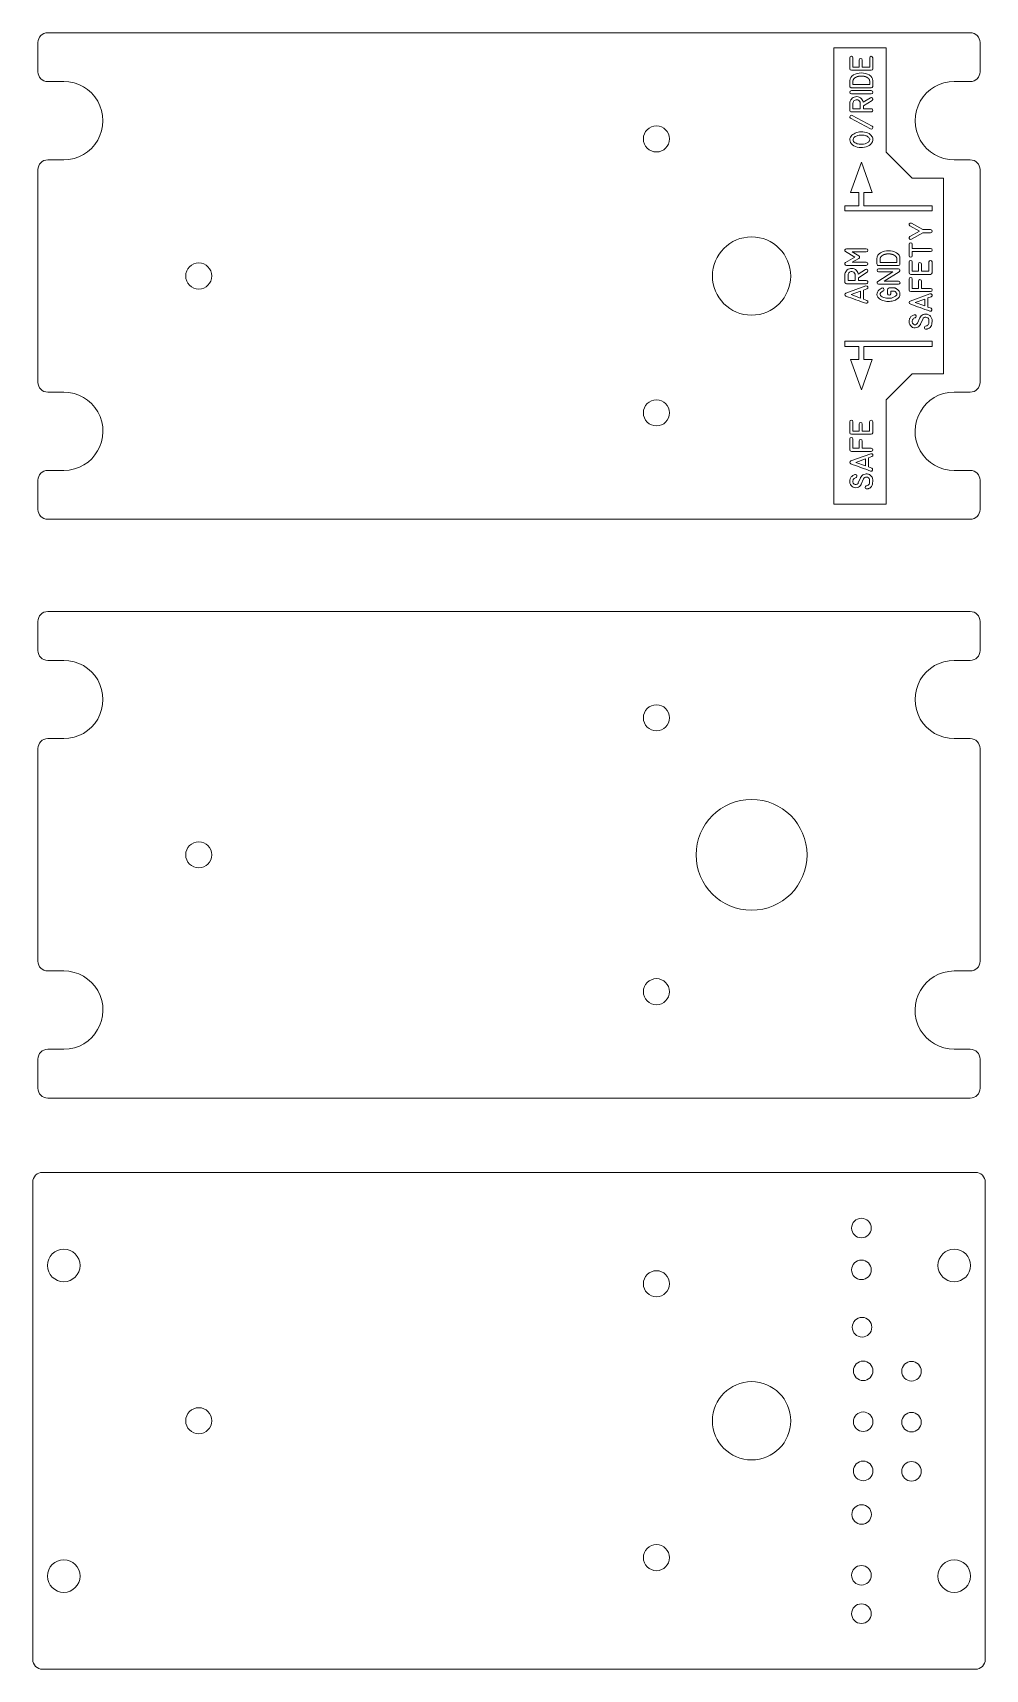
# Model space of a CAD drawing. Header units: millimetres. Extents: x -73 to 73, y -125 to 125.
import ezdxf

# ---------------------------------------------------------------- set-up
doc = ezdxf.new("R2010")
doc.units = ezdxf.units.MM
doc.header["$MEASUREMENT"] = 0
doc.layers.add('Layer 1', color=7, linetype='Continuous')

msp = doc.modelspace()

# ---------------------------------------------------------------- linework, layer by layer
at = {"layer": 'Layer 1', "color": 250, "lineweight": 9}
for centre, major_axis, ratio in [((22.6024, 109.1854), (2.0001, 0), 0.99995), ((-47.5688, 88.1733), (2.0001, 0), 0.99995), ((22.6024, 67.1854), (2.0001, 0), 0.99995), ((22.6024, 20.4254), (2.0001, 0), 0.99995), ((-47.5688, -0.5867), (2.0001, 0), 0.99995), ((22.6024, -21.5746), (2.0001, 0), 0.99995), ((54.0367, -57.8146), (0, 1.5), 1), ((-68.2625, -63.5568), (0, 2.5), 1), ((54.0367, -64.2308), (0, 1.5), 1), ((68.2625, -63.5568), (0, 2.5), 1), ((22.6024, -66.3579), (2.0001, 0), 0.99995), ((54.1308, -73.028), (0, 1.5), 1), ((54.3047, -79.7086), (0, 1.5), 1), ((61.7131, -79.7748), (0, 1.5), 1), ((-47.5688, -87.3701), (2.0001, 0), 0.99995), ((54.3047, -87.5145), (0, 1.5), 1), ((61.7131, -87.5807), (0, 1.5), 1), ((54.3047, -95.0551), (0, 1.5), 1), ((61.7131, -95.1213), (0, 1.5), 1), ((54.0645, -101.7353), (0, 1.5), 1), ((22.6024, -108.3579), (2.0001, 0), 0.99995), ((-68.2625, -111.1819), (0, 2.5), 1), ((54.0367, -111.0622), (0, 1.5), 1), ((68.2625, -111.1819), (0, 2.5), 1), ((54.0367, -116.9492), (0, 1.5), 1)]:
    msp.add_ellipse(centre, major_axis=major_axis, ratio=ratio, dxfattribs=at)
for points, knots in [([(31.5251, 125.474), (31.5251, 125.474), (70.7249, 125.474), (70.7249, 125.474), (70.7249, 125.474), (71.1229, 125.4742), (71.5029, 125.3163), (71.7846, 125.035), (71.7846, 125.035), (72.0662, 124.7537), (72.2246, 124.3721), (72.2249, 123.974), (72.2249, 123.974), (72.2249, 123.974), (72.2249, 119.4865), (72.2249, 119.4865), (72.2249, 119.4865), (72.2251, 119.0884), (72.0672, 118.7084), (71.7859, 118.4268), (71.7859, 118.4268), (71.5046, 118.1451), (71.1229, 117.9867), (70.7249, 117.9865), (70.7249, 117.9865), (70.7249, 117.9865), (68.2624, 117.9865), (68.2624, 117.9865), (68.2624, 117.9865), (66.1188, 117.9865), (64.138, 116.8429), (63.0662, 114.9865), (63.0662, 114.9865), (61.9944, 113.1301), (61.9944, 110.8429), (63.0662, 108.9865), (63.0662, 108.9865), (64.138, 107.1301), (66.1188, 105.9865), (68.2624, 105.9865), (68.2624, 105.9865), (68.2624, 105.9865), (70.7249, 105.9865), (70.7249, 105.9865), (70.7249, 105.9865), (71.1229, 105.9867), (71.5029, 105.8288), (71.7846, 105.5475), (71.7846, 105.5475), (72.0662, 105.2662), (72.2246, 104.8846), (72.2249, 104.4865), (72.2249, 104.4865), (72.2249, 104.4865), (72.2249, 92.9365), (72.2249, 92.9365), (72.2249, 92.9365), (72.2249, 92.9365), (72.2249, 83.4115), (72.2249, 83.4115), (72.2249, 83.4115), (72.2249, 83.4115), (72.2249, 71.8614), (72.2249, 71.8614), (72.2249, 71.8614), (72.2251, 71.0342), (71.552, 70.3616), (70.7249, 70.3614), (70.7249, 70.3614), (70.7249, 70.3614), (68.2624, 70.3614), (68.2624, 70.3614), (68.2624, 70.3614), (63.6528, 70.3614), (60.7614, 65.3534), (63.0662, 61.3614), (63.0662, 61.3614), (64.138, 59.505), (66.1188, 58.3614), (68.2624, 58.3614), (68.2624, 58.3614), (68.2624, 58.3614), (70.7249, 58.3614), (70.7249, 58.3614), (70.7249, 58.3614), (71.552, 58.3616), (72.2246, 57.6885), (72.2249, 56.8614), (72.2249, 56.8614), (72.2249, 56.8614), (72.2249, 52.3739), (72.2249, 52.3739), (72.2249, 52.3739), (72.2251, 51.5467), (71.552, 50.8741), (70.7249, 50.8739), (70.7249, 50.8739), (23.5763, 50.8621), (-23.5763, 50.8621), (-70.7249, 50.8739), (-70.7249, 50.8739), (-71.552, 50.8741), (-72.2251, 51.5467), (-72.2249, 52.3739), (-72.2249, 52.3739), (-72.2249, 52.3739), (-72.2249, 56.8614), (-72.2249, 56.8614), (-72.2249, 56.8614), (-72.2246, 57.6885), (-71.552, 58.3616), (-70.7249, 58.3614), (-70.7249, 58.3614), (-70.7249, 58.3614), (-68.2624, 58.3614), (-68.2624, 58.3614), (-68.2624, 58.3614), (-63.6528, 58.3614), (-60.7614, 63.3694), (-63.0662, 67.3614), (-63.0662, 67.3614), (-64.138, 69.2178), (-66.1188, 70.3614), (-68.2624, 70.3614), (-68.2624, 70.3614), (-68.2624, 70.3614), (-70.7249, 70.3614), (-70.7249, 70.3614), (-70.7249, 70.3614), (-71.552, 70.3616), (-72.2251, 71.0342), (-72.2249, 71.8614), (-72.2249, 71.8614), (-72.2249, 71.8614), (-72.2249, 83.4115), (-72.2249, 83.4115), (-72.2249, 83.4115), (-72.2249, 83.4115), (-72.2249, 92.9365), (-72.2249, 92.9365), (-72.2249, 92.9365), (-72.2249, 92.9365), (-72.2249, 104.4865), (-72.2249, 104.4865), (-72.2249, 104.4865), (-72.2246, 104.8846), (-72.0662, 105.2662), (-71.7846, 105.5475), (-71.7846, 105.5475), (-71.5029, 105.8288), (-71.1229, 105.9867), (-70.7249, 105.9865), (-70.7249, 105.9865), (-70.7249, 105.9865), (-68.2624, 105.9865), (-68.2624, 105.9865), (-68.2624, 105.9865), (-66.1188, 105.9865), (-64.138, 107.1301), (-63.0662, 108.9865), (-63.0662, 108.9865), (-61.9944, 110.8429), (-61.9944, 113.1301), (-63.0662, 114.9865), (-63.0662, 114.9865), (-64.138, 116.8429), (-66.1188, 117.9865), (-68.2624, 117.9865), (-68.2624, 117.9865), (-68.2624, 117.9865), (-70.7249, 117.9865), (-70.7249, 117.9865), (-70.7249, 117.9865), (-71.1229, 117.9867), (-71.5046, 118.1451), (-71.7859, 118.4268), (-71.7859, 118.4268), (-72.0672, 118.7084), (-72.2251, 119.0884), (-72.2249, 119.4865), (-72.2249, 119.4865), (-72.2249, 119.4865), (-72.2249, 123.974), (-72.2249, 123.974), (-72.2249, 123.974), (-72.2246, 124.3721), (-72.0662, 124.7537), (-71.7846, 125.035), (-71.7846, 125.035), (-71.5029, 125.3163), (-71.1229, 125.4742), (-70.7249, 125.474), (-70.7249, 125.474), (-70.7249, 125.474), (-31.5251, 125.474), (-31.5251, 125.474), (-31.5251, 125.474), (-31.5251, 125.474), (31.5251, 125.474), (31.5251, 125.474)], [0, 0, 0, 0, 0.01960784, 0.01960784, 0.01960784, 0.01960784, 0.03921569, 0.03921569, 0.03921569, 0.03921569, 0.05882353, 0.05882353, 0.05882353, 0.05882353, 0.07843137, 0.07843137, 0.07843137, 0.07843137, 0.09803922, 0.09803922, 0.09803922, 0.09803922, 0.11764706, 0.11764706, 0.11764706, 0.11764706, 0.1372549, 0.1372549, 0.1372549, 0.1372549, 0.15686275, 0.15686275, 0.15686275, 0.15686275, 0.17647059, 0.17647059, 0.17647059, 0.17647059, 0.19607843, 0.19607843, 0.19607843, 0.19607843, 0.21568627, 0.21568627, 0.21568627, 0.21568627, 0.23529412, 0.23529412, 0.23529412, 0.23529412, 0.25490196, 0.25490196, 0.25490196, 0.25490196, 0.2745098, 0.2745098, 0.2745098, 0.2745098, 0.29411765, 0.29411765, 0.29411765, 0.29411765, 0.31372549, 0.31372549, 0.31372549, 0.31372549, 0.33333333, 0.33333333, 0.33333333, 0.33333333, 0.35294118, 0.35294118, 0.35294118, 0.35294118, 0.37254902, 0.37254902, 0.37254902, 0.37254902, 0.39215686, 0.39215686, 0.39215686, 0.39215686, 0.41176471, 0.41176471, 0.41176471, 0.41176471, 0.43137255, 0.43137255, 0.43137255, 0.43137255, 0.45098039, 0.45098039, 0.45098039, 0.45098039, 0.47058824, 0.47058824, 0.47058824, 0.47058824, 0.49019608, 0.49019608, 0.49019608, 0.49019608, 0.50980392, 0.50980392, 0.50980392, 0.50980392, 0.52941176, 0.52941176, 0.52941176, 0.52941176, 0.54901961, 0.54901961, 0.54901961, 0.54901961, 0.56862745, 0.56862745, 0.56862745, 0.56862745, 0.58823529, 0.58823529, 0.58823529, 0.58823529, 0.60784314, 0.60784314, 0.60784314, 0.60784314, 0.62745098, 0.62745098, 0.62745098, 0.62745098, 0.64705882, 0.64705882, 0.64705882, 0.64705882, 0.66666667, 0.66666667, 0.66666667, 0.66666667, 0.68627451, 0.68627451, 0.68627451, 0.68627451, 0.70588235, 0.70588235, 0.70588235, 0.70588235, 0.7254902, 0.7254902, 0.7254902, 0.7254902, 0.74509804, 0.74509804, 0.74509804, 0.74509804, 0.76470588, 0.76470588, 0.76470588, 0.76470588, 0.78431373, 0.78431373, 0.78431373, 0.78431373, 0.80392157, 0.80392157, 0.80392157, 0.80392157, 0.82352941, 0.82352941, 0.82352941, 0.82352941, 0.84313725, 0.84313725, 0.84313725, 0.84313725, 0.8627451, 0.8627451, 0.8627451, 0.8627451, 0.88235294, 0.88235294, 0.88235294, 0.88235294, 0.90196078, 0.90196078, 0.90196078, 0.90196078, 0.92156863, 0.92156863, 0.92156863, 0.92156863, 0.94117647, 0.94117647, 0.94117647, 0.94117647, 0.96078431, 0.96078431, 0.96078431, 0.96078431, 1, 1, 1, 1]), ([(37.1926, 94.1707), (33.8795, 94.1707), (31.1927, 91.4835), (31.1927, 88.1703), (31.1927, 88.1703), (31.1929, 84.8577), (33.8795, 82.1705), (37.1927, 82.1705), (37.1927, 82.1705), (40.506, 82.1705), (43.1927, 84.8571), (43.1927, 88.1703), (43.1927, 88.1703), (43.1928, 91.4845), (40.5059, 94.1703), (37.1926, 94.1707)], [0, 0, 0, 0, 0.2, 0.2, 0.2, 0.2, 0.4, 0.4, 0.4, 0.4, 0.6, 0.6, 0.6, 0.6, 1, 1, 1, 1]), ([(31.5251, 36.714), (31.5251, 36.714), (70.7249, 36.714), (70.7249, 36.714), (70.7249, 36.714), (71.1229, 36.7142), (71.5029, 36.5563), (71.7846, 36.275), (71.7846, 36.275), (72.0662, 35.9937), (72.2246, 35.6121), (72.2249, 35.214), (72.2249, 35.214), (72.2249, 35.214), (72.2249, 30.7265), (72.2249, 30.7265), (72.2249, 30.7265), (72.2251, 30.3284), (72.0672, 29.9484), (71.7859, 29.6668), (71.7859, 29.6668), (71.5046, 29.3851), (71.1229, 29.2267), (70.7249, 29.2265), (70.7249, 29.2265), (70.7249, 29.2265), (68.2624, 29.2265), (68.2624, 29.2265), (68.2624, 29.2265), (66.1188, 29.2265), (64.138, 28.0829), (63.0662, 26.2265), (63.0662, 26.2265), (61.9944, 24.3701), (61.9944, 22.0829), (63.0662, 20.2265), (63.0662, 20.2265), (64.138, 18.3701), (66.1188, 17.2265), (68.2624, 17.2265), (68.2624, 17.2265), (68.2624, 17.2265), (70.7249, 17.2265), (70.7249, 17.2265), (70.7249, 17.2265), (71.1229, 17.2267), (71.5029, 17.0688), (71.7846, 16.7875), (71.7846, 16.7875), (72.0662, 16.5062), (72.2246, 16.1246), (72.2249, 15.7265), (72.2249, 15.7265), (72.2249, 15.7265), (72.2249, 4.1765), (72.2249, 4.1765), (72.2249, 4.1765), (72.2249, 4.1765), (72.2249, -5.3485), (72.2249, -5.3485), (72.2249, -5.3485), (72.2249, -5.3485), (72.2249, -16.8986), (72.2249, -16.8986), (72.2249, -16.8986), (72.2251, -17.7258), (71.552, -18.3984), (70.7249, -18.3986), (70.7249, -18.3986), (70.7249, -18.3986), (68.2624, -18.3986), (68.2624, -18.3986), (68.2624, -18.3986), (63.6528, -18.3986), (60.7614, -23.4066), (63.0662, -27.3986), (63.0662, -27.3986), (64.138, -29.255), (66.1188, -30.3986), (68.2624, -30.3986), (68.2624, -30.3986), (68.2624, -30.3986), (70.7249, -30.3986), (70.7249, -30.3986), (70.7249, -30.3986), (71.552, -30.3984), (72.2246, -31.0715), (72.2249, -31.8986), (72.2249, -31.8986), (72.2249, -31.8986), (72.2249, -36.3861), (72.2249, -36.3861), (72.2249, -36.3861), (72.2251, -37.2133), (71.552, -37.8859), (70.7249, -37.8861), (70.7249, -37.8861), (23.5763, -37.8979), (-23.5763, -37.8979), (-70.7249, -37.8861), (-70.7249, -37.8861), (-71.552, -37.8859), (-72.2251, -37.2133), (-72.2249, -36.3861), (-72.2249, -36.3861), (-72.2249, -36.3861), (-72.2249, -31.8986), (-72.2249, -31.8986), (-72.2249, -31.8986), (-72.2246, -31.0715), (-71.552, -30.3984), (-70.7249, -30.3986), (-70.7249, -30.3986), (-70.7249, -30.3986), (-68.2624, -30.3986), (-68.2624, -30.3986), (-68.2624, -30.3986), (-63.6528, -30.3986), (-60.7614, -25.3906), (-63.0662, -21.3986), (-63.0662, -21.3986), (-64.138, -19.5422), (-66.1188, -18.3986), (-68.2624, -18.3986), (-68.2624, -18.3986), (-68.2624, -18.3986), (-70.7249, -18.3986), (-70.7249, -18.3986), (-70.7249, -18.3986), (-71.552, -18.3984), (-72.2251, -17.7258), (-72.2249, -16.8986), (-72.2249, -16.8986), (-72.2249, -16.8986), (-72.2249, -5.3485), (-72.2249, -5.3485), (-72.2249, -5.3485), (-72.2249, -5.3485), (-72.2249, 4.1765), (-72.2249, 4.1765), (-72.2249, 4.1765), (-72.2249, 4.1765), (-72.2249, 15.7265), (-72.2249, 15.7265), (-72.2249, 15.7265), (-72.2246, 16.1246), (-72.0662, 16.5062), (-71.7846, 16.7875), (-71.7846, 16.7875), (-71.5029, 17.0688), (-71.1229, 17.2267), (-70.7249, 17.2265), (-70.7249, 17.2265), (-70.7249, 17.2265), (-68.2624, 17.2265), (-68.2624, 17.2265), (-68.2624, 17.2265), (-66.1188, 17.2265), (-64.138, 18.3701), (-63.0662, 20.2265), (-63.0662, 20.2265), (-61.9944, 22.0829), (-61.9944, 24.3701), (-63.0662, 26.2265), (-63.0662, 26.2265), (-64.138, 28.0829), (-66.1188, 29.2265), (-68.2624, 29.2265), (-68.2624, 29.2265), (-68.2624, 29.2265), (-70.7249, 29.2265), (-70.7249, 29.2265), (-70.7249, 29.2265), (-71.1229, 29.2267), (-71.5046, 29.3851), (-71.7859, 29.6668), (-71.7859, 29.6668), (-72.0672, 29.9484), (-72.2251, 30.3284), (-72.2249, 30.7265), (-72.2249, 30.7265), (-72.2249, 30.7265), (-72.2249, 35.214), (-72.2249, 35.214), (-72.2249, 35.214), (-72.2246, 35.6121), (-72.0662, 35.9937), (-71.7846, 36.275), (-71.7846, 36.275), (-71.5029, 36.5563), (-71.1229, 36.7142), (-70.7249, 36.714), (-70.7249, 36.714), (-70.7249, 36.714), (-31.5251, 36.714), (-31.5251, 36.714), (-31.5251, 36.714), (-31.5251, 36.714), (31.5251, 36.714), (31.5251, 36.714)], [0, 0, 0, 0, 0.01960784, 0.01960784, 0.01960784, 0.01960784, 0.03921569, 0.03921569, 0.03921569, 0.03921569, 0.05882353, 0.05882353, 0.05882353, 0.05882353, 0.07843137, 0.07843137, 0.07843137, 0.07843137, 0.09803922, 0.09803922, 0.09803922, 0.09803922, 0.11764706, 0.11764706, 0.11764706, 0.11764706, 0.1372549, 0.1372549, 0.1372549, 0.1372549, 0.15686275, 0.15686275, 0.15686275, 0.15686275, 0.17647059, 0.17647059, 0.17647059, 0.17647059, 0.19607843, 0.19607843, 0.19607843, 0.19607843, 0.21568627, 0.21568627, 0.21568627, 0.21568627, 0.23529412, 0.23529412, 0.23529412, 0.23529412, 0.25490196, 0.25490196, 0.25490196, 0.25490196, 0.2745098, 0.2745098, 0.2745098, 0.2745098, 0.29411765, 0.29411765, 0.29411765, 0.29411765, 0.31372549, 0.31372549, 0.31372549, 0.31372549, 0.33333333, 0.33333333, 0.33333333, 0.33333333, 0.35294118, 0.35294118, 0.35294118, 0.35294118, 0.37254902, 0.37254902, 0.37254902, 0.37254902, 0.39215686, 0.39215686, 0.39215686, 0.39215686, 0.41176471, 0.41176471, 0.41176471, 0.41176471, 0.43137255, 0.43137255, 0.43137255, 0.43137255, 0.45098039, 0.45098039, 0.45098039, 0.45098039, 0.47058824, 0.47058824, 0.47058824, 0.47058824, 0.49019608, 0.49019608, 0.49019608, 0.49019608, 0.50980392, 0.50980392, 0.50980392, 0.50980392, 0.52941176, 0.52941176, 0.52941176, 0.52941176, 0.54901961, 0.54901961, 0.54901961, 0.54901961, 0.56862745, 0.56862745, 0.56862745, 0.56862745, 0.58823529, 0.58823529, 0.58823529, 0.58823529, 0.60784314, 0.60784314, 0.60784314, 0.60784314, 0.62745098, 0.62745098, 0.62745098, 0.62745098, 0.64705882, 0.64705882, 0.64705882, 0.64705882, 0.66666667, 0.66666667, 0.66666667, 0.66666667, 0.68627451, 0.68627451, 0.68627451, 0.68627451, 0.70588235, 0.70588235, 0.70588235, 0.70588235, 0.7254902, 0.7254902, 0.7254902, 0.7254902, 0.74509804, 0.74509804, 0.74509804, 0.74509804, 0.76470588, 0.76470588, 0.76470588, 0.76470588, 0.78431373, 0.78431373, 0.78431373, 0.78431373, 0.80392157, 0.80392157, 0.80392157, 0.80392157, 0.82352941, 0.82352941, 0.82352941, 0.82352941, 0.84313725, 0.84313725, 0.84313725, 0.84313725, 0.8627451, 0.8627451, 0.8627451, 0.8627451, 0.88235294, 0.88235294, 0.88235294, 0.88235294, 0.90196078, 0.90196078, 0.90196078, 0.90196078, 0.92156863, 0.92156863, 0.92156863, 0.92156863, 0.94117647, 0.94117647, 0.94117647, 0.94117647, 0.96078431, 0.96078431, 0.96078431, 0.96078431, 1, 1, 1, 1]), ([(37.1925, 7.9106), (32.499, 7.9106), (28.6927, 4.1038), (28.6927, -0.5898), (28.6927, -0.5898), (28.693, -5.2826), (32.499, -9.0894), (37.1927, -9.0894), (37.1927, -9.0894), (41.8865, -9.0894), (45.6926, -5.2834), (45.6926, -0.5898), (45.6926, -0.5898), (45.6927, 4.1052), (41.8863, 7.91), (37.1925, 7.9106)], [0, 0, 0, 0, 0.2, 0.2, 0.2, 0.2, 0.4, 0.4, 0.4, 0.4, 0.6, 0.6, 0.6, 0.6, 1, 1, 1, 1]), ([(72.5847, -49.7128), (72.8663, -49.9941), (73.0247, -50.3757), (73.025, -50.7738), (73.025, -50.7738), (73.025, -50.7738), (73.025, -82.6114), (73.025, -82.6114), (73.025, -82.6114), (73.025, -82.6114), (73.025, -92.1364), (73.025, -92.1364), (73.025, -92.1364), (73.025, -92.1364), (73.025, -123.9739), (73.025, -123.9739), (73.025, -123.9739), (73.0252, -124.372), (72.8673, -124.752), (72.586, -125.0336), (72.586, -125.0336), (72.3047, -125.3153), (71.923, -125.4737), (71.525, -125.4739), (71.525, -125.4739), (71.525, -125.4739), (-71.525, -125.4739), (-71.525, -125.4739), (-71.525, -125.4739), (-71.9231, -125.4742), (-72.3031, -125.3163), (-72.5847, -125.035), (-72.5847, -125.035), (-72.8664, -124.7537), (-73.0248, -124.372), (-73.025, -123.9739), (-73.025, -123.9739), (-73.025, -123.9739), (-73.025, -92.1364), (-73.025, -92.1364), (-73.025, -92.1364), (-73.025, -92.1364), (-73.025, -82.6114), (-73.025, -82.6114), (-73.025, -82.6114), (-73.025, -82.6114), (-73.025, -50.7738), (-73.025, -50.7738), (-73.025, -50.7738), (-73.0253, -50.3757), (-72.8674, -49.9958), (-72.5861, -49.7141), (-72.5861, -49.7141), (-72.3048, -49.4325), (-71.9231, -49.2741), (-71.525, -49.2738), (-71.525, -49.2738), (-71.525, -49.2738), (71.525, -49.2738), (71.525, -49.2738), (71.525, -49.2738), (71.923, -49.2736), (72.303, -49.4315), (72.5847, -49.7128)], [0, 0, 0, 0, 0.05882353, 0.05882353, 0.05882353, 0.05882353, 0.11764706, 0.11764706, 0.11764706, 0.11764706, 0.17647059, 0.17647059, 0.17647059, 0.17647059, 0.23529412, 0.23529412, 0.23529412, 0.23529412, 0.29411765, 0.29411765, 0.29411765, 0.29411765, 0.35294118, 0.35294118, 0.35294118, 0.35294118, 0.41176471, 0.41176471, 0.41176471, 0.41176471, 0.47058824, 0.47058824, 0.47058824, 0.47058824, 0.52941176, 0.52941176, 0.52941176, 0.52941176, 0.58823529, 0.58823529, 0.58823529, 0.58823529, 0.64705882, 0.64705882, 0.64705882, 0.64705882, 0.70588235, 0.70588235, 0.70588235, 0.70588235, 0.76470588, 0.76470588, 0.76470588, 0.76470588, 0.82352941, 0.82352941, 0.82352941, 0.82352941, 0.88235294, 0.88235294, 0.88235294, 0.88235294, 1, 1, 1, 1]), ([(37.1926, -81.3726), (33.8795, -81.3726), (31.1927, -84.0598), (31.1927, -87.373), (31.1927, -87.373), (31.1929, -90.6856), (33.8795, -93.3728), (37.1927, -93.3728), (37.1927, -93.3728), (40.506, -93.3728), (43.1927, -90.6862), (43.1927, -87.373), (43.1927, -87.373), (43.1928, -84.0588), (40.5059, -81.373), (37.1926, -81.3726)], [0, 0, 0, 0, 0.2, 0.2, 0.2, 0.2, 0.4, 0.4, 0.4, 0.4, 0.6, 0.6, 0.6, 0.6, 1, 1, 1, 1])]:
    msp.add_open_spline(points, degree=3, knots=knots, dxfattribs=at)
at = {"layer": 'Layer 1', "color": 114, "lineweight": 9}
msp.add_open_spline([(49.8117, 53.17), (49.8117, 53.17), (49.8117, 123.1701), (49.8117, 123.1701), (49.8117, 123.1701), (49.8117, 123.1701), (57.8117, 123.1701), (57.8117, 123.1701), (57.8117, 123.1701), (57.8117, 123.1701), (57.8117, 107.1701), (57.8117, 107.1701), (57.8117, 107.1701), (57.8117, 107.1701), (61.8117, 103.1701), (61.8117, 103.1701), (61.8117, 103.1701), (61.8117, 103.1701), (66.6314, 103.1701), (66.6314, 103.1701), (66.6314, 103.1701), (66.6314, 103.1701), (66.6314, 73.1701), (66.6314, 73.1701), (66.6314, 73.1701), (66.6314, 73.1701), (61.8117, 73.1701), (61.8117, 73.1701), (61.8117, 73.1701), (61.8117, 73.1701), (57.8117, 69.1701), (57.8117, 69.1701), (57.8117, 69.1701), (57.8117, 69.1701), (57.8117, 53.17), (57.8117, 53.17), (57.8117, 53.17), (57.8117, 53.17), (49.8117, 53.17), (49.8117, 53.17)], degree=3, knots=[0, 0, 0, 0, 0.09090909, 0.09090909, 0.09090909, 0.09090909, 0.18181818, 0.18181818, 0.18181818, 0.18181818, 0.27272727, 0.27272727, 0.27272727, 0.27272727, 0.36363636, 0.36363636, 0.36363636, 0.36363636, 0.45454545, 0.45454545, 0.45454545, 0.45454545, 0.54545455, 0.54545455, 0.54545455, 0.54545455, 0.63636364, 0.63636364, 0.63636364, 0.63636364, 0.72727273, 0.72727273, 0.72727273, 0.72727273, 0.81818182, 0.81818182, 0.81818182, 0.81818182, 1, 1, 1, 1], dxfattribs=at)
msp.add_open_spline([(49.8117, 53.17), (49.8117, 53.17), (49.8117, 123.1701), (49.8117, 123.1701), (49.8117, 123.1701), (49.8117, 123.1701), (57.8117, 123.1701), (57.8117, 123.1701), (57.8117, 123.1701), (57.8117, 123.1701), (57.8117, 107.1701), (57.8117, 107.1701), (57.8117, 107.1701), (57.8117, 107.1701), (61.8117, 103.1701), (61.8117, 103.1701), (61.8117, 103.1701), (61.8117, 103.1701), (66.6314, 103.1701), (66.6314, 103.1701), (66.6314, 103.1701), (66.6314, 103.1701), (66.6314, 73.1701), (66.6314, 73.1701), (66.6314, 73.1701), (66.6314, 73.1701), (61.8117, 73.1701), (61.8117, 73.1701), (61.8117, 73.1701), (61.8117, 73.1701), (57.8117, 69.1701), (57.8117, 69.1701), (57.8117, 69.1701), (57.8117, 69.1701), (57.8117, 53.17), (57.8117, 53.17), (57.8117, 53.17), (57.8117, 53.17), (49.8117, 53.17), (49.8117, 53.17)], degree=3, knots=[0, 0, 0, 0, 0.09090909, 0.09090909, 0.09090909, 0.09090909, 0.18181818, 0.18181818, 0.18181818, 0.18181818, 0.27272727, 0.27272727, 0.27272727, 0.27272727, 0.36363636, 0.36363636, 0.36363636, 0.36363636, 0.45454545, 0.45454545, 0.45454545, 0.45454545, 0.54545455, 0.54545455, 0.54545455, 0.54545455, 0.63636364, 0.63636364, 0.63636364, 0.63636364, 0.72727273, 0.72727273, 0.72727273, 0.72727273, 0.81818182, 0.81818182, 0.81818182, 0.81818182, 1, 1, 1, 1], dxfattribs=at)
at = {"layer": 'Layer 1', "color": 240, "lineweight": 9}
for points, knots in [([(52.7392, 121.6202), (52.7392, 121.6202), (52.7392, 120.1921), (52.7392, 120.1921), (52.7392, 120.1921), (52.7392, 120.1921), (53.6816, 120.1921), (53.6816, 120.1921), (53.6816, 120.1921), (53.6816, 120.1921), (53.6816, 121.281), (53.6816, 121.281), (53.6816, 121.281), (53.7057, 121.4438), (53.7875, 121.525), (53.9268, 121.5244), (53.9268, 121.5244), (54.0667, 121.5238), (54.1479, 121.4427), (54.1708, 121.281), (54.1708, 121.281), (54.1708, 121.281), (54.1708, 120.1921), (54.1708, 120.1921), (54.1708, 120.1921), (54.1708, 120.1921), (55.3026, 120.1921), (55.3026, 120.1921), (55.3026, 120.1921), (55.3026, 120.1921), (55.3026, 121.6202), (55.3026, 121.6202), (55.3026, 121.6202), (55.3267, 121.7819), (55.4073, 121.863), (55.5454, 121.863), (55.5454, 121.863), (55.683, 121.863), (55.7636, 121.7819), (55.7865, 121.6202), (55.7865, 121.6202), (55.7865, 121.6202), (55.7865, 119.9528), (55.7865, 119.9528), (55.7865, 119.9528), (55.7683, 119.8093), (55.6865, 119.7276), (55.5419, 119.7082), (55.5419, 119.7082), (55.5419, 119.7082), (52.4999, 119.7082), (52.4999, 119.7082), (52.4999, 119.7082), (52.3482, 119.73), (52.2682, 119.8117), (52.2588, 119.9528), (52.2588, 119.9528), (52.2588, 119.9528), (52.2588, 121.6202), (52.2588, 121.6202), (52.2588, 121.6202), (52.2717, 121.7819), (52.3523, 121.863), (52.501, 121.8624), (52.501, 121.8624), (52.6498, 121.8619), (52.7292, 121.7807), (52.7392, 121.6202)], [0, 0, 0, 0, 0.05555556, 0.05555556, 0.05555556, 0.05555556, 0.11111111, 0.11111111, 0.11111111, 0.11111111, 0.16666667, 0.16666667, 0.16666667, 0.16666667, 0.22222222, 0.22222222, 0.22222222, 0.22222222, 0.27777778, 0.27777778, 0.27777778, 0.27777778, 0.33333333, 0.33333333, 0.33333333, 0.33333333, 0.38888889, 0.38888889, 0.38888889, 0.38888889, 0.44444444, 0.44444444, 0.44444444, 0.44444444, 0.5, 0.5, 0.5, 0.5, 0.55555556, 0.55555556, 0.55555556, 0.55555556, 0.61111111, 0.61111111, 0.61111111, 0.61111111, 0.66666667, 0.66666667, 0.66666667, 0.66666667, 0.72222222, 0.72222222, 0.72222222, 0.72222222, 0.77777778, 0.77777778, 0.77777778, 0.77777778, 0.83333333, 0.83333333, 0.83333333, 0.83333333, 0.88888889, 0.88888889, 0.88888889, 0.88888889, 1, 1, 1, 1]), ([(52.2588, 117.2853), (52.2588, 117.2853), (52.2588, 118.0966), (52.2588, 118.0966), (52.2588, 118.0966), (52.2588, 118.5), (52.4428, 118.8016), (52.8103, 119.0027), (52.8103, 119.0027), (53.1778, 119.2037), (53.5817, 119.3043), (54.0227, 119.3043), (54.0227, 119.3043), (54.4636, 119.3043), (54.8681, 119.2032), (55.2356, 119.0021), (55.2356, 119.0021), (55.6031, 118.8004), (55.7865, 118.4988), (55.7865, 118.0966), (55.7865, 118.0966), (55.7865, 118.0966), (55.7865, 117.2853), (55.7865, 117.2853), (55.7865, 117.2853), (55.7865, 117.2853), (55.7865, 117.2888), (55.7865, 117.2888), (55.7865, 117.2888), (55.7865, 117.2888), (55.7865, 117.2853), (55.7865, 117.2853), (55.7865, 117.2853), (55.7806, 117.2476), (55.7771, 117.2271), (55.7759, 117.2235), (55.7759, 117.2235), (55.7477, 117.1042), (55.6695, 117.0448), (55.5419, 117.046), (55.5419, 117.046), (55.5419, 117.046), (55.5419, 117.0442), (55.5419, 117.0442), (55.5419, 117.0442), (55.5419, 117.0442), (52.4999, 117.046), (52.4999, 117.046), (52.4999, 117.046), (52.4963, 117.0448), (52.4916, 117.0442), (52.4863, 117.0442), (52.4863, 117.0442), (52.4228, 117.0477), (52.3693, 117.0724), (52.3252, 117.1189), (52.3252, 117.1189), (52.2811, 117.1659), (52.2588, 117.2218), (52.2588, 117.287), (52.2588, 117.287), (52.2588, 117.287), (52.2588, 117.2853), (52.2588, 117.2853)], [0, 0, 0, 0, 0.05882353, 0.05882353, 0.05882353, 0.05882353, 0.11764706, 0.11764706, 0.11764706, 0.11764706, 0.17647059, 0.17647059, 0.17647059, 0.17647059, 0.23529412, 0.23529412, 0.23529412, 0.23529412, 0.29411765, 0.29411765, 0.29411765, 0.29411765, 0.35294118, 0.35294118, 0.35294118, 0.35294118, 0.41176471, 0.41176471, 0.41176471, 0.41176471, 0.47058824, 0.47058824, 0.47058824, 0.47058824, 0.52941176, 0.52941176, 0.52941176, 0.52941176, 0.58823529, 0.58823529, 0.58823529, 0.58823529, 0.64705882, 0.64705882, 0.64705882, 0.64705882, 0.70588235, 0.70588235, 0.70588235, 0.70588235, 0.76470588, 0.76470588, 0.76470588, 0.76470588, 0.82352941, 0.82352941, 0.82352941, 0.82352941, 0.88235294, 0.88235294, 0.88235294, 0.88235294, 1, 1, 1, 1]), ([(55.3009, 118.0966), (55.3009, 118.099), (55.3009, 118.1013), (55.3009, 118.1037), (55.3009, 118.1037), (55.3009, 118.106), (55.3009, 118.109), (55.3009, 118.1119), (55.3009, 118.1119), (55.3009, 118.1143), (55.3003, 118.1166), (55.2997, 118.1184), (55.2997, 118.1184), (55.2991, 118.1201), (55.2991, 118.1225), (55.2991, 118.126), (55.2991, 118.126), (55.2991, 118.1284), (55.2985, 118.1307), (55.2979, 118.1337), (55.2979, 118.1337), (55.2973, 118.1366), (55.2973, 118.1396), (55.2973, 118.1431), (55.2973, 118.1431), (55.2973, 118.1454), (55.2967, 118.1478), (55.2967, 118.1501), (55.2967, 118.1501), (55.2961, 118.1525), (55.2956, 118.1554), (55.2956, 118.159), (55.2956, 118.159), (55.2956, 118.1607), (55.2956, 118.1631), (55.295, 118.1654), (55.295, 118.1654), (55.2944, 118.1678), (55.2938, 118.1707), (55.2938, 118.1742), (55.2938, 118.1742), (55.2914, 118.1789), (55.2903, 118.1836), (55.2903, 118.1878), (55.2903, 118.1878), (55.2903, 118.1901), (55.2897, 118.1925), (55.2879, 118.1948), (55.2879, 118.1948), (55.2862, 118.1972), (55.2844, 118.2001), (55.2838, 118.2036), (55.2838, 118.2036), (55.2838, 118.206), (55.2832, 118.2083), (55.2826, 118.2113), (55.2826, 118.2113), (55.282, 118.2142), (55.2815, 118.2172), (55.2803, 118.2207), (55.2803, 118.2207), (55.2803, 118.223), (55.2797, 118.2254), (55.2785, 118.2277), (55.2785, 118.2277), (55.2773, 118.2301), (55.2762, 118.2324), (55.275, 118.236), (55.275, 118.236), (55.2726, 118.243), (55.2703, 118.2483), (55.2679, 118.2518), (55.2679, 118.2518), (55.2609, 118.2724), (55.2591, 118.2783), (55.2609, 118.2689), (55.2609, 118.2689), (55.2609, 118.2713), (55.2603, 118.2736), (55.2585, 118.276), (55.2585, 118.276), (55.2568, 118.2783), (55.2556, 118.2812), (55.2544, 118.2842), (55.2544, 118.2842), (55.2473, 118.2948), (55.2444, 118.2995), (55.2456, 118.2983), (55.2456, 118.2983), (55.2397, 118.3095), (55.2368, 118.3153), (55.2368, 118.3153), (55.2368, 118.3153), (55.2356, 118.3177), (55.2344, 118.3201), (55.2327, 118.3224), (55.2327, 118.3224), (55.2309, 118.3248), (55.2291, 118.3277), (55.2268, 118.3312), (55.2268, 118.3312), (55.2197, 118.3412), (55.2162, 118.3465), (55.2162, 118.3465), (55.2162, 118.3465), (55.215, 118.3489), (55.2138, 118.3512), (55.2121, 118.3542), (55.2121, 118.3542), (55.2103, 118.3571), (55.2085, 118.36), (55.2062, 118.3636), (55.2062, 118.3636), (55.205, 118.3659), (55.2033, 118.3683), (55.2009, 118.3706), (55.2009, 118.3706), (55.1986, 118.373), (55.1962, 118.3759), (55.1938, 118.3794), (55.1938, 118.3794), (55.1927, 118.3812), (55.1915, 118.3836), (55.1897, 118.3859), (55.1897, 118.3859), (55.188, 118.3883), (55.1862, 118.3912), (55.1839, 118.3947), (55.1839, 118.3947), (55.1815, 118.3971), (55.1768, 118.403), (55.1697, 118.4118), (55.1697, 118.4118), (55.1609, 118.4212), (55.1562, 118.4259), (55.1562, 118.4259), (55.1562, 118.4259), (55.1539, 118.4282), (55.1515, 118.43), (55.1492, 118.4323), (55.1492, 118.4323), (55.1468, 118.4347), (55.1439, 118.4376), (55.1403, 118.4412), (55.1403, 118.4412), (55.138, 118.4435), (55.1362, 118.4459), (55.1339, 118.4482), (55.1339, 118.4482), (55.1315, 118.4506), (55.1286, 118.4529), (55.1251, 118.4565), (55.1251, 118.4565), (55.1227, 118.46), (55.118, 118.4653), (55.1115, 118.4723), (55.1115, 118.4723), (55.1092, 118.4747), (55.1068, 118.477), (55.1045, 118.4788), (55.1045, 118.4788), (55.1021, 118.4811), (55.0992, 118.4841), (55.0957, 118.4876), (55.0957, 118.4876), (55.0933, 118.49), (55.091, 118.4923), (55.088, 118.4947), (55.088, 118.4947), (55.0851, 118.497), (55.0821, 118.5), (55.0786, 118.5029), (55.0786, 118.5029), (55.0604, 118.517), (55.0545, 118.5217), (55.0616, 118.517), (55.0616, 118.517), (55.0533, 118.5252), (55.0469, 118.5299), (55.0422, 118.5323), (55.0422, 118.5323), (55.0286, 118.5429), (55.0222, 118.5476), (55.0233, 118.5464), (55.0233, 118.5464), (55.0198, 118.5488), (55.0169, 118.5511), (55.0139, 118.5529), (55.0139, 118.5529), (55.011, 118.5552), (55.0081, 118.5582), (55.0045, 118.5617), (55.0045, 118.5617), (55.001, 118.5641), (54.9975, 118.5658), (54.9939, 118.5676), (54.9939, 118.5676), (54.9904, 118.5693), (54.9875, 118.5723), (54.9839, 118.5752), (54.9839, 118.5752), (54.9804, 118.5764), (54.9769, 118.5787), (54.9728, 118.5817), (54.9728, 118.5817), (54.9687, 118.5846), (54.9651, 118.587), (54.9616, 118.5893), (54.9616, 118.5893), (54.9522, 118.5964), (54.9451, 118.6005), (54.9404, 118.6029), (54.9404, 118.6029), (54.9375, 118.6052), (54.9334, 118.6076), (54.9293, 118.6093), (54.9293, 118.6093), (54.9257, 118.6111), (54.9216, 118.6134), (54.9181, 118.617), (54.9181, 118.617), (54.9152, 118.6193), (54.911, 118.6211), (54.9069, 118.6228), (54.9069, 118.6228), (54.9034, 118.6246), (54.8993, 118.627), (54.8958, 118.6305), (54.8958, 118.6305), (54.8905, 118.6328), (54.8828, 118.6364), (54.8734, 118.6411), (54.8734, 118.6411), (54.8699, 118.6434), (54.8664, 118.6452), (54.8617, 118.647), (54.8617, 118.647), (54.857, 118.6487), (54.8522, 118.6511), (54.8475, 118.6546), (54.8475, 118.6546), (54.844, 118.6569), (54.8405, 118.6593), (54.8364, 118.6611), (54.8364, 118.6611), (54.8323, 118.6622), (54.8281, 118.6652), (54.8234, 118.6687), (54.8234, 118.6687), (54.8199, 118.6699), (54.8164, 118.6711), (54.8117, 118.6728), (54.8117, 118.6728), (54.807, 118.6746), (54.8023, 118.6763), (54.7976, 118.6787), (54.7976, 118.6787), (54.7923, 118.6822), (54.7835, 118.6863), (54.7717, 118.691), (54.7717, 118.691), (54.7435, 118.7022), (54.7341, 118.7063), (54.7447, 118.7028), (54.7447, 118.7028), (54.7411, 118.704), (54.7364, 118.7057), (54.7317, 118.7075), (54.7317, 118.7075), (54.7264, 118.7093), (54.7217, 118.711), (54.717, 118.7134), (54.717, 118.7134), (54.7123, 118.7146), (54.7076, 118.7157), (54.7029, 118.7175), (54.7029, 118.7175), (54.6982, 118.7193), (54.6935, 118.7216), (54.6876, 118.7234), (54.6876, 118.7234), (54.677, 118.7269), (54.6682, 118.7299), (54.66, 118.7322), (54.66, 118.7322), (54.6553, 118.7334), (54.6506, 118.7346), (54.6465, 118.7363), (54.6465, 118.7363), (54.6418, 118.7381), (54.6365, 118.7404), (54.6306, 118.7428), (54.6306, 118.7428), (54.6423, 118.7381), (54.6324, 118.741), (54.6012, 118.751), (54.6012, 118.751), (54.5959, 118.7534), (54.5859, 118.7569), (54.5724, 118.7616), (54.5724, 118.7616), (54.5677, 118.7616), (54.5624, 118.7622), (54.5577, 118.764), (54.5577, 118.764), (54.5524, 118.7657), (54.5471, 118.7675), (54.5412, 118.7687), (54.5412, 118.7687), (54.5365, 118.7698), (54.5318, 118.771), (54.5265, 118.7722), (54.5265, 118.7722), (54.5212, 118.7728), (54.5159, 118.7745), (54.5101, 118.7769), (54.5101, 118.7769), (54.5065, 118.7769), (54.5024, 118.7781), (54.4971, 118.7798), (54.4971, 118.7798), (54.4918, 118.7816), (54.4865, 118.7828), (54.4807, 118.7839), (54.4807, 118.7839), (54.473, 118.7851), (54.4618, 118.7869), (54.4483, 118.7892), (54.4483, 118.7892), (54.4436, 118.7892), (54.4389, 118.7898), (54.4336, 118.7916), (54.4336, 118.7916), (54.4283, 118.7934), (54.423, 118.7951), (54.4172, 118.7957), (54.4172, 118.7957), (54.4125, 118.7957), (54.4078, 118.7963), (54.4025, 118.7975), (54.4025, 118.7975), (54.3972, 118.7986), (54.3919, 118.7998), (54.386, 118.801), (54.386, 118.801), (54.3784, 118.8022), (54.3672, 118.8039), (54.3531, 118.8063), (54.3531, 118.8063), (54.349, 118.8063), (54.3437, 118.8075), (54.3378, 118.8092), (54.3378, 118.8092), (54.3319, 118.8104), (54.3266, 118.8122), (54.3207, 118.8133), (54.3207, 118.8133), (54.3125, 118.8133), (54.3019, 118.8145), (54.2878, 118.8169), (54.2878, 118.8169), (54.2831, 118.8169), (54.2784, 118.8169), (54.2731, 118.8175), (54.2731, 118.8175), (54.2678, 118.818), (54.2619, 118.8192), (54.2555, 118.8204), (54.2555, 118.8204), (54.2414, 118.8222), (54.2308, 118.8233), (54.2226, 118.8233), (54.2226, 118.8233), (54.2143, 118.8245), (54.2037, 118.8251), (54.1896, 118.8251), (54.1896, 118.8251), (54.1814, 118.8263), (54.1702, 118.8269), (54.1555, 118.8269), (54.1555, 118.8269), (54.1473, 118.828), (54.1361, 118.8286), (54.1226, 118.8286), (54.1226, 118.8286), (54.1167, 118.8286), (54.1114, 118.8292), (54.1061, 118.8298), (54.1061, 118.8298), (54.1008, 118.8304), (54.095, 118.831), (54.0879, 118.8322), (54.0879, 118.8322), (54.0832, 118.8322), (54.0785, 118.8327), (54.0732, 118.8333), (54.0732, 118.8333), (54.0685, 118.8333), (54.062, 118.8339), (54.0556, 118.8339), (54.0556, 118.8339), (54.0509, 118.8339), (54.0456, 118.8339), (54.0397, 118.8339), (54.0397, 118.8339), (54.0344, 118.8339), (54.0285, 118.8339), (54.0227, 118.8339), (54.0227, 118.8339), (54.0168, 118.8339), (54.0115, 118.8339), (54.0062, 118.8339), (54.0062, 118.8339), (54.0009, 118.8339), (53.9956, 118.8339), (53.9897, 118.8339), (53.9897, 118.8339), (53.9844, 118.8339), (53.9786, 118.8333), (53.9739, 118.8333), (53.9739, 118.8333), (53.9686, 118.8327), (53.9621, 118.8322), (53.9556, 118.8322), (53.9556, 118.8322), (53.9509, 118.8322), (53.9456, 118.8322), (53.9397, 118.8322), (53.9397, 118.8322), (53.9345, 118.8322), (53.9286, 118.8322), (53.9227, 118.8322), (53.9227, 118.8322), (53.9156, 118.8322), (53.9045, 118.831), (53.888, 118.8286), (53.888, 118.8286), (53.8745, 118.8286), (53.8639, 118.828), (53.8574, 118.8269), (53.8574, 118.8269), (53.8492, 118.8269), (53.8374, 118.8257), (53.821, 118.8233), (53.821, 118.8233), (53.8075, 118.8233), (53.7969, 118.8227), (53.7898, 118.8216), (53.7898, 118.8216), (53.7822, 118.8216), (53.771, 118.821), (53.7575, 118.8186), (53.7575, 118.8186), (53.7528, 118.8175), (53.7475, 118.8163), (53.7416, 118.8157), (53.7416, 118.8157), (53.7363, 118.8151), (53.7304, 118.8151), (53.7246, 118.8151), (53.7246, 118.8151), (53.711, 118.8128), (53.6999, 118.8104), (53.6916, 118.808), (53.6916, 118.808), (53.6875, 118.8069), (53.6822, 118.8057), (53.6775, 118.8045), (53.6775, 118.8045), (53.6722, 118.8033), (53.6669, 118.8028), (53.6611, 118.8028), (53.6611, 118.8028), (53.6528, 118.8016), (53.6422, 118.7998), (53.6281, 118.7975), (53.6281, 118.7975), (53.6199, 118.7963), (53.6093, 118.7951), (53.5952, 118.7928), (53.5952, 118.7928), (53.5817, 118.7881), (53.5711, 118.7851), (53.5646, 118.7839), (53.5646, 118.7839), (53.5505, 118.7816), (53.5411, 118.7798), (53.5352, 118.7787), (53.5352, 118.7787), (53.5305, 118.7763), (53.5258, 118.7745), (53.5205, 118.7734), (53.5205, 118.7734), (53.5152, 118.7722), (53.51, 118.7716), (53.5041, 118.7704), (53.5041, 118.7704), (53.4994, 118.7692), (53.4947, 118.7675), (53.4894, 118.7651), (53.4894, 118.7651), (53.4841, 118.7628), (53.4788, 118.7616), (53.4729, 118.7616), (53.4729, 118.7616), (53.4423, 118.751), (53.4323, 118.7481), (53.4441, 118.7528), (53.4441, 118.7528), (53.4359, 118.7504), (53.4259, 118.7481), (53.4147, 118.7446), (53.4147, 118.7446), (53.4112, 118.7422), (53.4071, 118.7398), (53.4018, 118.7381), (53.4018, 118.7381), (53.3965, 118.7363), (53.3918, 118.7351), (53.3871, 118.734), (53.3871, 118.734), (53.3835, 118.7328), (53.3736, 118.7293), (53.3577, 118.7234), (53.3577, 118.7234), (53.3465, 118.7193), (53.3371, 118.7157), (53.33, 118.7134), (53.33, 118.7134), (53.3265, 118.711), (53.3224, 118.7093), (53.3171, 118.7075), (53.3171, 118.7075), (53.3118, 118.7057), (53.3071, 118.704), (53.3024, 118.7028), (53.3024, 118.7028), (53.2995, 118.7005), (53.2954, 118.6981), (53.2907, 118.6963), (53.2907, 118.6963), (53.2859, 118.694), (53.2812, 118.6922), (53.2765, 118.691), (53.2765, 118.691), (53.2654, 118.6863), (53.2566, 118.6822), (53.2507, 118.6787), (53.2507, 118.6787), (53.2395, 118.674), (53.2313, 118.6711), (53.2266, 118.6687), (53.2266, 118.6687), (53.2154, 118.664), (53.2066, 118.6599), (53.2013, 118.6564), (53.2013, 118.6564), (53.1978, 118.654), (53.1936, 118.6517), (53.1895, 118.6499), (53.1895, 118.6499), (53.186, 118.6475), (53.1819, 118.6458), (53.1784, 118.6446), (53.1784, 118.6446), (53.1672, 118.6375), (53.159, 118.6328), (53.1542, 118.6305), (53.1542, 118.6305), (53.1384, 118.6205), (53.1307, 118.6158), (53.1319, 118.617), (53.1319, 118.617), (53.129, 118.6134), (53.1249, 118.6111), (53.1207, 118.6093), (53.1207, 118.6093), (53.1166, 118.6076), (53.1131, 118.6052), (53.1096, 118.6029), (53.1096, 118.6029), (53.1049, 118.6005), (53.0984, 118.5964), (53.089, 118.5893), (53.089, 118.5893), (53.0855, 118.587), (53.0819, 118.5846), (53.079, 118.5823), (53.079, 118.5823), (53.0755, 118.5799), (53.0719, 118.5782), (53.0684, 118.577), (53.0684, 118.577), (53.0578, 118.5717), (53.0449, 118.5617), (53.029, 118.5482), (53.029, 118.5482), (53.0267, 118.5458), (53.0137, 118.5364), (52.9908, 118.5205), (52.9908, 118.5205), (52.9749, 118.5064), (52.9632, 118.4964), (52.9561, 118.4894), (52.9561, 118.4894), (52.9485, 118.4823), (52.9373, 118.4723), (52.9238, 118.4582), (52.9238, 118.4582), (52.9132, 118.4494), (52.9038, 118.4394), (52.8944, 118.4288), (52.8944, 118.4288), (52.8885, 118.4212), (52.8803, 118.41), (52.8685, 118.3965), (52.8685, 118.3965), (52.8591, 118.3847), (52.8509, 118.3741), (52.8426, 118.3636), (52.8426, 118.3636), (52.8256, 118.3371), (52.8179, 118.3265), (52.8203, 118.3312), (52.8203, 118.3312), (52.8068, 118.3077), (52.8003, 118.2977), (52.8015, 118.3001), (52.8015, 118.3001), (52.8015, 118.3001), (52.7962, 118.2895), (52.7856, 118.2689), (52.7856, 118.2689), (52.7838, 118.2642), (52.7797, 118.2536), (52.7738, 118.236), (52.7738, 118.236), (52.768, 118.2213), (52.7638, 118.2101), (52.7615, 118.2036), (52.7615, 118.2036), (52.7609, 118.1978), (52.7591, 118.1925), (52.7574, 118.1878), (52.7574, 118.1878), (52.7556, 118.1836), (52.7539, 118.1789), (52.7515, 118.1742), (52.7515, 118.1742), (52.748, 118.1537), (52.7462, 118.1431), (52.7462, 118.1431), (52.7462, 118.1431), (52.745, 118.136), (52.7444, 118.126), (52.7444, 118.1119), (52.7444, 118.1119), (52.7444, 118.109), (52.7444, 118.106), (52.7444, 118.1037), (52.7444, 118.1037), (52.7444, 118.1013), (52.7444, 118.099), (52.7444, 118.0966), (52.7444, 118.0966), (52.7444, 118.0966), (52.7444, 117.5281), (52.7444, 117.5281), (52.7444, 117.5281), (52.7444, 117.5281), (55.3009, 117.5281), (55.3009, 117.5281), (55.3009, 117.5281), (55.3009, 117.5281), (55.3009, 117.5281), (55.3009, 117.5281), (55.3009, 117.5281), (55.3009, 117.5281), (55.3009, 118.0966), (55.3009, 118.0966)], [0, 0, 0, 0, 0.00584795, 0.00584795, 0.00584795, 0.00584795, 0.01169591, 0.01169591, 0.01169591, 0.01169591, 0.01754386, 0.01754386, 0.01754386, 0.01754386, 0.02339181, 0.02339181, 0.02339181, 0.02339181, 0.02923977, 0.02923977, 0.02923977, 0.02923977, 0.03508772, 0.03508772, 0.03508772, 0.03508772, 0.04093567, 0.04093567, 0.04093567, 0.04093567, 0.04678363, 0.04678363, 0.04678363, 0.04678363, 0.05263158, 0.05263158, 0.05263158, 0.05263158, 0.05847953, 0.05847953, 0.05847953, 0.05847953, 0.06432749, 0.06432749, 0.06432749, 0.06432749, 0.07017544, 0.07017544, 0.07017544, 0.07017544, 0.07602339, 0.07602339, 0.07602339, 0.07602339, 0.08187135, 0.08187135, 0.08187135, 0.08187135, 0.0877193, 0.0877193, 0.0877193, 0.0877193, 0.09356725, 0.09356725, 0.09356725, 0.09356725, 0.0994152, 0.0994152, 0.0994152, 0.0994152, 0.10526316, 0.10526316, 0.10526316, 0.10526316, 0.11111111, 0.11111111, 0.11111111, 0.11111111, 0.11695906, 0.11695906, 0.11695906, 0.11695906, 0.12280702, 0.12280702, 0.12280702, 0.12280702, 0.12865497, 0.12865497, 0.12865497, 0.12865497, 0.13450292, 0.13450292, 0.13450292, 0.13450292, 0.14035088, 0.14035088, 0.14035088, 0.14035088, 0.14619883, 0.14619883, 0.14619883, 0.14619883, 0.15204678, 0.15204678, 0.15204678, 0.15204678, 0.15789474, 0.15789474, 0.15789474, 0.15789474, 0.16374269, 0.16374269, 0.16374269, 0.16374269, 0.16959064, 0.16959064, 0.16959064, 0.16959064, 0.1754386, 0.1754386, 0.1754386, 0.1754386, 0.18128655, 0.18128655, 0.18128655, 0.18128655, 0.1871345, 0.1871345, 0.1871345, 0.1871345, 0.19298246, 0.19298246, 0.19298246, 0.19298246, 0.19883041, 0.19883041, 0.19883041, 0.19883041, 0.20467836, 0.20467836, 0.20467836, 0.20467836, 0.21052632, 0.21052632, 0.21052632, 0.21052632, 0.21637427, 0.21637427, 0.21637427, 0.21637427, 0.22222222, 0.22222222, 0.22222222, 0.22222222, 0.22807018, 0.22807018, 0.22807018, 0.22807018, 0.23391813, 0.23391813, 0.23391813, 0.23391813, 0.23976608, 0.23976608, 0.23976608, 0.23976608, 0.24561404, 0.24561404, 0.24561404, 0.24561404, 0.25146199, 0.25146199, 0.25146199, 0.25146199, 0.25730994, 0.25730994, 0.25730994, 0.25730994, 0.26315789, 0.26315789, 0.26315789, 0.26315789, 0.26900585, 0.26900585, 0.26900585, 0.26900585, 0.2748538, 0.2748538, 0.2748538, 0.2748538, 0.28070175, 0.28070175, 0.28070175, 0.28070175, 0.28654971, 0.28654971, 0.28654971, 0.28654971, 0.29239766, 0.29239766, 0.29239766, 0.29239766, 0.29824561, 0.29824561, 0.29824561, 0.29824561, 0.30409357, 0.30409357, 0.30409357, 0.30409357, 0.30994152, 0.30994152, 0.30994152, 0.30994152, 0.31578947, 0.31578947, 0.31578947, 0.31578947, 0.32163743, 0.32163743, 0.32163743, 0.32163743, 0.32748538, 0.32748538, 0.32748538, 0.32748538, 0.33333333, 0.33333333, 0.33333333, 0.33333333, 0.33918129, 0.33918129, 0.33918129, 0.33918129, 0.34502924, 0.34502924, 0.34502924, 0.34502924, 0.35087719, 0.35087719, 0.35087719, 0.35087719, 0.35672515, 0.35672515, 0.35672515, 0.35672515, 0.3625731, 0.3625731, 0.3625731, 0.3625731, 0.36842105, 0.36842105, 0.36842105, 0.36842105, 0.37426901, 0.37426901, 0.37426901, 0.37426901, 0.38011696, 0.38011696, 0.38011696, 0.38011696, 0.38596491, 0.38596491, 0.38596491, 0.38596491, 0.39181287, 0.39181287, 0.39181287, 0.39181287, 0.39766082, 0.39766082, 0.39766082, 0.39766082, 0.40350877, 0.40350877, 0.40350877, 0.40350877, 0.40935673, 0.40935673, 0.40935673, 0.40935673, 0.41520468, 0.41520468, 0.41520468, 0.41520468, 0.42105263, 0.42105263, 0.42105263, 0.42105263, 0.42690058, 0.42690058, 0.42690058, 0.42690058, 0.43274854, 0.43274854, 0.43274854, 0.43274854, 0.43859649, 0.43859649, 0.43859649, 0.43859649, 0.44444444, 0.44444444, 0.44444444, 0.44444444, 0.4502924, 0.4502924, 0.4502924, 0.4502924, 0.45614035, 0.45614035, 0.45614035, 0.45614035, 0.4619883, 0.4619883, 0.4619883, 0.4619883, 0.46783626, 0.46783626, 0.46783626, 0.46783626, 0.47368421, 0.47368421, 0.47368421, 0.47368421, 0.47953216, 0.47953216, 0.47953216, 0.47953216, 0.48538012, 0.48538012, 0.48538012, 0.48538012, 0.49122807, 0.49122807, 0.49122807, 0.49122807, 0.49707602, 0.49707602, 0.49707602, 0.49707602, 0.50292398, 0.50292398, 0.50292398, 0.50292398, 0.50877193, 0.50877193, 0.50877193, 0.50877193, 0.51461988, 0.51461988, 0.51461988, 0.51461988, 0.52046784, 0.52046784, 0.52046784, 0.52046784, 0.52631579, 0.52631579, 0.52631579, 0.52631579, 0.53216374, 0.53216374, 0.53216374, 0.53216374, 0.5380117, 0.5380117, 0.5380117, 0.5380117, 0.54385965, 0.54385965, 0.54385965, 0.54385965, 0.5497076, 0.5497076, 0.5497076, 0.5497076, 0.55555556, 0.55555556, 0.55555556, 0.55555556, 0.56140351, 0.56140351, 0.56140351, 0.56140351, 0.56725146, 0.56725146, 0.56725146, 0.56725146, 0.57309942, 0.57309942, 0.57309942, 0.57309942, 0.57894737, 0.57894737, 0.57894737, 0.57894737, 0.58479532, 0.58479532, 0.58479532, 0.58479532, 0.59064327, 0.59064327, 0.59064327, 0.59064327, 0.59649123, 0.59649123, 0.59649123, 0.59649123, 0.60233918, 0.60233918, 0.60233918, 0.60233918, 0.60818713, 0.60818713, 0.60818713, 0.60818713, 0.61403509, 0.61403509, 0.61403509, 0.61403509, 0.61988304, 0.61988304, 0.61988304, 0.61988304, 0.62573099, 0.62573099, 0.62573099, 0.62573099, 0.63157895, 0.63157895, 0.63157895, 0.63157895, 0.6374269, 0.6374269, 0.6374269, 0.6374269, 0.64327485, 0.64327485, 0.64327485, 0.64327485, 0.64912281, 0.64912281, 0.64912281, 0.64912281, 0.65497076, 0.65497076, 0.65497076, 0.65497076, 0.66081871, 0.66081871, 0.66081871, 0.66081871, 0.66666667, 0.66666667, 0.66666667, 0.66666667, 0.67251462, 0.67251462, 0.67251462, 0.67251462, 0.67836257, 0.67836257, 0.67836257, 0.67836257, 0.68421053, 0.68421053, 0.68421053, 0.68421053, 0.69005848, 0.69005848, 0.69005848, 0.69005848, 0.69590643, 0.69590643, 0.69590643, 0.69590643, 0.70175439, 0.70175439, 0.70175439, 0.70175439, 0.70760234, 0.70760234, 0.70760234, 0.70760234, 0.71345029, 0.71345029, 0.71345029, 0.71345029, 0.71929825, 0.71929825, 0.71929825, 0.71929825, 0.7251462, 0.7251462, 0.7251462, 0.7251462, 0.73099415, 0.73099415, 0.73099415, 0.73099415, 0.73684211, 0.73684211, 0.73684211, 0.73684211, 0.74269006, 0.74269006, 0.74269006, 0.74269006, 0.74853801, 0.74853801, 0.74853801, 0.74853801, 0.75438596, 0.75438596, 0.75438596, 0.75438596, 0.76023392, 0.76023392, 0.76023392, 0.76023392, 0.76608187, 0.76608187, 0.76608187, 0.76608187, 0.77192982, 0.77192982, 0.77192982, 0.77192982, 0.77777778, 0.77777778, 0.77777778, 0.77777778, 0.78362573, 0.78362573, 0.78362573, 0.78362573, 0.78947368, 0.78947368, 0.78947368, 0.78947368, 0.79532164, 0.79532164, 0.79532164, 0.79532164, 0.80116959, 0.80116959, 0.80116959, 0.80116959, 0.80701754, 0.80701754, 0.80701754, 0.80701754, 0.8128655, 0.8128655, 0.8128655, 0.8128655, 0.81871345, 0.81871345, 0.81871345, 0.81871345, 0.8245614, 0.8245614, 0.8245614, 0.8245614, 0.83040936, 0.83040936, 0.83040936, 0.83040936, 0.83625731, 0.83625731, 0.83625731, 0.83625731, 0.84210526, 0.84210526, 0.84210526, 0.84210526, 0.84795322, 0.84795322, 0.84795322, 0.84795322, 0.85380117, 0.85380117, 0.85380117, 0.85380117, 0.85964912, 0.85964912, 0.85964912, 0.85964912, 0.86549708, 0.86549708, 0.86549708, 0.86549708, 0.87134503, 0.87134503, 0.87134503, 0.87134503, 0.87719298, 0.87719298, 0.87719298, 0.87719298, 0.88304094, 0.88304094, 0.88304094, 0.88304094, 0.88888889, 0.88888889, 0.88888889, 0.88888889, 0.89473684, 0.89473684, 0.89473684, 0.89473684, 0.9005848, 0.9005848, 0.9005848, 0.9005848, 0.90643275, 0.90643275, 0.90643275, 0.90643275, 0.9122807, 0.9122807, 0.9122807, 0.9122807, 0.91812865, 0.91812865, 0.91812865, 0.91812865, 0.92397661, 0.92397661, 0.92397661, 0.92397661, 0.92982456, 0.92982456, 0.92982456, 0.92982456, 0.93567251, 0.93567251, 0.93567251, 0.93567251, 0.94152047, 0.94152047, 0.94152047, 0.94152047, 0.94736842, 0.94736842, 0.94736842, 0.94736842, 0.95321637, 0.95321637, 0.95321637, 0.95321637, 0.95906433, 0.95906433, 0.95906433, 0.95906433, 0.96491228, 0.96491228, 0.96491228, 0.96491228, 0.97076023, 0.97076023, 0.97076023, 0.97076023, 0.97660819, 0.97660819, 0.97660819, 0.97660819, 0.98245614, 0.98245614, 0.98245614, 0.98245614, 0.98830409, 0.98830409, 0.98830409, 0.98830409, 1, 1, 1, 1]), ([(55.549, 116.5904), (55.7107, 116.5651), (55.7912, 116.4834), (55.7906, 116.3452), (55.7906, 116.3452), (55.79, 116.2064), (55.7095, 116.1253), (55.549, 116.1012), (55.549, 116.1012), (55.549, 116.1012), (52.5034, 116.1012), (52.5034, 116.1012), (52.5034, 116.1012), (52.3417, 116.1253), (52.26, 116.2064), (52.2594, 116.3452), (52.2594, 116.3452), (52.2588, 116.4834), (52.3405, 116.5651), (52.5034, 116.5904), (52.5034, 116.5904), (52.5034, 116.5904), (55.549, 116.5904), (55.549, 116.5904)], [0, 0, 0, 0, 0.14285714, 0.14285714, 0.14285714, 0.14285714, 0.28571429, 0.28571429, 0.28571429, 0.28571429, 0.42857143, 0.42857143, 0.42857143, 0.42857143, 0.57142857, 0.57142857, 0.57142857, 0.57142857, 0.71428571, 0.71428571, 0.71428571, 0.71428571, 1, 1, 1, 1]), ([(55.4126, 115.5044), (55.5425, 115.5779), (55.6519, 115.5573), (55.7401, 115.4427), (55.7401, 115.4427), (55.7789, 115.3874), (55.7924, 115.3239), (55.7794, 115.2522), (55.7794, 115.2522), (55.7671, 115.1805), (55.7312, 115.1281), (55.673, 115.0946), (55.673, 115.0946), (55.673, 115.0946), (54.3307, 114.2456), (54.3307, 114.2456), (54.3307, 114.2456), (54.3307, 114.2456), (54.3307, 113.8146), (54.3307, 113.8146), (54.3307, 113.8146), (54.3307, 113.8146), (55.5437, 113.8146), (55.5437, 113.8146), (55.5437, 113.8146), (55.6436, 113.8146), (55.7154, 113.7694), (55.76, 113.6788), (55.76, 113.6788), (55.8041, 113.5877), (55.7959, 113.503), (55.7348, 113.4237), (55.7348, 113.4237), (55.6877, 113.3607), (55.6242, 113.329), (55.5437, 113.329), (55.5437, 113.329), (55.5437, 113.329), (52.4999, 113.329), (52.4999, 113.329), (52.4999, 113.329), (52.4334, 113.329), (52.3764, 113.3525), (52.3294, 113.399), (52.3294, 113.399), (52.2823, 113.4454), (52.2588, 113.5024), (52.2588, 113.5701), (52.2588, 113.5701), (52.2588, 113.5701), (52.2588, 114.6395), (52.2588, 114.6395), (52.2588, 114.6395), (52.2588, 114.8971), (52.3405, 115.1205), (52.504, 115.3098), (52.504, 115.3098), (52.668, 115.4991), (52.8756, 115.6173), (53.1272, 115.6632), (53.1272, 115.6632), (53.3971, 115.7114), (53.6493, 115.6543), (53.8839, 115.4915), (53.8839, 115.4915), (54.1191, 115.3292), (54.2614, 115.1134), (54.3119, 114.8447), (54.3119, 114.8447), (54.3119, 114.8447), (54.3172, 114.8118), (54.3172, 114.8118), (54.3172, 114.8118), (54.3172, 114.8118), (55.4126, 115.5044), (55.4126, 115.5044)], [0, 0, 0, 0, 0.05, 0.05, 0.05, 0.05, 0.1, 0.1, 0.1, 0.1, 0.15, 0.15, 0.15, 0.15, 0.2, 0.2, 0.2, 0.2, 0.25, 0.25, 0.25, 0.25, 0.3, 0.3, 0.3, 0.3, 0.35, 0.35, 0.35, 0.35, 0.4, 0.4, 0.4, 0.4, 0.45, 0.45, 0.45, 0.45, 0.5, 0.5, 0.5, 0.5, 0.55, 0.55, 0.55, 0.55, 0.6, 0.6, 0.6, 0.6, 0.65, 0.65, 0.65, 0.65, 0.7, 0.7, 0.7, 0.7, 0.75, 0.75, 0.75, 0.75, 0.8, 0.8, 0.8, 0.8, 0.85, 0.85, 0.85, 0.85, 0.9, 0.9, 0.9, 0.9, 1, 1, 1, 1]), ([(53.8469, 114.6395), (53.8469, 114.7571), (53.8116, 114.8653), (53.7398, 114.9647), (53.7398, 114.9647), (53.6687, 115.064), (53.5758, 115.1305), (53.4612, 115.1652), (53.4612, 115.1652), (53.2842, 115.2193), (53.1243, 115.1946), (52.9814, 115.0911), (52.9814, 115.0911), (52.8385, 114.9876), (52.7597, 114.8453), (52.7444, 114.6642), (52.7444, 114.6642), (52.7444, 114.6642), (52.7444, 113.8146), (52.7444, 113.8146), (52.7444, 113.8146), (52.7444, 113.8146), (53.8469, 113.8146), (53.8469, 113.8146), (53.8469, 113.8146), (53.8469, 113.8146), (53.8469, 114.6395), (53.8469, 114.6395)], [0, 0, 0, 0, 0.125, 0.125, 0.125, 0.125, 0.25, 0.25, 0.25, 0.25, 0.375, 0.375, 0.375, 0.375, 0.5, 0.5, 0.5, 0.5, 0.625, 0.625, 0.625, 0.625, 0.75, 0.75, 0.75, 0.75, 1, 1, 1, 1]), ([(52.3846, 112.3665), (52.3223, 112.4012), (52.2858, 112.4429), (52.2753, 112.4917), (52.2753, 112.4917), (52.2641, 112.5405), (52.2588, 112.5676), (52.2588, 112.5735), (52.2588, 112.5735), (52.2588, 112.6564), (52.2947, 112.7246), (52.3658, 112.7781), (52.3658, 112.7781), (52.4369, 112.8322), (52.5204, 112.8351), (52.6169, 112.7869), (52.6169, 112.7869), (52.6169, 112.7869), (55.6624, 111.1612), (55.6624, 111.1612), (55.6624, 111.1612), (55.6889, 111.1471), (55.7159, 111.1224), (55.7442, 111.0871), (55.7442, 111.0871), (55.7724, 111.0513), (55.7865, 111.0042), (55.7865, 110.9454), (55.7865, 110.9454), (55.7865, 110.8631), (55.7506, 110.7973), (55.6795, 110.7485), (55.6795, 110.7485), (55.6084, 110.6997), (55.5231, 110.695), (55.4231, 110.7338), (55.4231, 110.7338), (55.4231, 110.7338), (52.3846, 112.3665), (52.3846, 112.3665)], [0, 0, 0, 0, 0.09090909, 0.09090909, 0.09090909, 0.09090909, 0.18181818, 0.18181818, 0.18181818, 0.18181818, 0.27272727, 0.27272727, 0.27272727, 0.27272727, 0.36363636, 0.36363636, 0.36363636, 0.36363636, 0.45454545, 0.45454545, 0.45454545, 0.45454545, 0.54545455, 0.54545455, 0.54545455, 0.54545455, 0.63636364, 0.63636364, 0.63636364, 0.63636364, 0.72727273, 0.72727273, 0.72727273, 0.72727273, 0.81818182, 0.81818182, 0.81818182, 0.81818182, 1, 1, 1, 1]), ([(53.2736, 110.1611), (53.5917, 110.2664), (53.9215, 110.3064), (54.2637, 110.2805), (54.2637, 110.2805), (54.6059, 110.2546), (54.9181, 110.1606), (55.2009, 109.9989), (55.2009, 109.9989), (55.3767, 109.8966), (55.526, 109.7572), (55.6489, 109.5802), (55.6489, 109.5802), (55.7718, 109.4033), (55.8147, 109.2081), (55.7777, 108.9946), (55.7777, 108.9946), (55.7171, 108.6466), (55.5354, 108.3802), (55.2338, 108.1956), (55.2338, 108.1956), (54.9316, 108.0104), (54.5953, 107.9046), (54.2249, 107.8775), (54.2249, 107.8775), (53.8545, 107.8505), (53.4941, 107.9005), (53.1425, 108.0275), (53.1425, 108.0275), (52.7909, 108.1545), (52.5357, 108.3567), (52.3758, 108.6348), (52.3758, 108.6348), (52.2976, 108.7701), (52.2588, 108.9123), (52.2588, 109.0599), (52.2588, 109.0599), (52.2588, 109.3427), (52.3652, 109.5732), (52.5781, 109.7525), (52.5781, 109.7525), (52.7915, 109.9318), (53.0231, 110.0677), (53.2736, 110.1611)], [0, 0, 0, 0, 0.08333333, 0.08333333, 0.08333333, 0.08333333, 0.16666667, 0.16666667, 0.16666667, 0.16666667, 0.25, 0.25, 0.25, 0.25, 0.33333333, 0.33333333, 0.33333333, 0.33333333, 0.41666667, 0.41666667, 0.41666667, 0.41666667, 0.5, 0.5, 0.5, 0.5, 0.58333333, 0.58333333, 0.58333333, 0.58333333, 0.66666667, 0.66666667, 0.66666667, 0.66666667, 0.75, 0.75, 0.75, 0.75, 0.83333333, 0.83333333, 0.83333333, 0.83333333, 1, 1, 1, 1]), ([(52.748, 109.074), (52.748, 108.8629), (52.8614, 108.703), (53.089, 108.5943), (53.089, 108.5943), (53.3165, 108.4855), (53.5105, 108.4173), (53.6711, 108.3885), (53.6711, 108.3885), (53.7886, 108.3667), (53.9303, 108.3585), (54.0967, 108.3644), (54.0967, 108.3644), (54.2631, 108.3702), (54.4277, 108.3944), (54.59, 108.4367), (54.59, 108.4367), (54.7529, 108.479), (54.8993, 108.5431), (55.0292, 108.6278), (55.0292, 108.6278), (55.1597, 108.713), (55.2462, 108.8241), (55.2885, 108.9617), (55.2885, 108.9617), (55.3391, 109.1228), (55.3073, 109.2616), (55.1933, 109.378), (55.1933, 109.378), (55.0786, 109.4944), (54.9575, 109.5826), (54.8287, 109.6426), (54.8287, 109.6426), (54.6964, 109.7031), (54.5236, 109.7449), (54.3084, 109.7672), (54.3084, 109.7672), (54.0938, 109.7896), (53.8792, 109.7843), (53.6652, 109.7519), (53.6652, 109.7519), (53.4512, 109.719), (53.2583, 109.6549), (53.0866, 109.5597), (53.0866, 109.5597), (52.915, 109.4644), (52.8056, 109.3286), (52.7586, 109.1534), (52.7586, 109.1534), (52.7515, 109.1305), (52.748, 109.104), (52.748, 109.074)], [0, 0, 0, 0, 0.07142857, 0.07142857, 0.07142857, 0.07142857, 0.14285714, 0.14285714, 0.14285714, 0.14285714, 0.21428571, 0.21428571, 0.21428571, 0.21428571, 0.28571429, 0.28571429, 0.28571429, 0.28571429, 0.35714286, 0.35714286, 0.35714286, 0.35714286, 0.42857143, 0.42857143, 0.42857143, 0.42857143, 0.5, 0.5, 0.5, 0.5, 0.57142857, 0.57142857, 0.57142857, 0.57142857, 0.64285714, 0.64285714, 0.64285714, 0.64285714, 0.71428571, 0.71428571, 0.71428571, 0.71428571, 0.78571429, 0.78571429, 0.78571429, 0.78571429, 0.85714286, 0.85714286, 0.85714286, 0.85714286, 1, 1, 1, 1]), ([(52.3499, 100.9928), (52.3499, 100.9928), (54.0368, 105.648), (54.0368, 105.648), (54.0368, 105.648), (54.0368, 105.648), (55.6978, 100.9928), (55.6978, 100.9928), (55.6978, 100.9928), (55.6978, 100.9928), (54.4166, 100.9928), (54.4166, 100.9928), (54.4166, 100.9928), (54.4166, 100.9928), (54.4166, 98.956), (54.4166, 98.956), (54.4166, 98.956), (54.4166, 98.956), (64.8873, 98.956), (64.8873, 98.956), (64.8873, 98.956), (64.8873, 98.956), (64.8873, 98.17), (64.8873, 98.17), (64.8873, 98.17), (64.8873, 98.17), (51.5062, 98.17), (51.5062, 98.17), (51.5062, 98.17), (51.5062, 98.17), (51.5062, 98.956), (51.5062, 98.956), (51.5062, 98.956), (51.5062, 98.956), (53.631, 98.956), (53.631, 98.956), (53.631, 98.956), (53.631, 98.956), (53.631, 100.9928), (53.631, 100.9928), (53.631, 100.9928), (53.631, 100.9928), (52.3499, 100.9928), (52.3499, 100.9928)], [0, 0, 0, 0, 0.08333333, 0.08333333, 0.08333333, 0.08333333, 0.16666667, 0.16666667, 0.16666667, 0.16666667, 0.25, 0.25, 0.25, 0.25, 0.33333333, 0.33333333, 0.33333333, 0.33333333, 0.41666667, 0.41666667, 0.41666667, 0.41666667, 0.5, 0.5, 0.5, 0.5, 0.58333333, 0.58333333, 0.58333333, 0.58333333, 0.66666667, 0.66666667, 0.66666667, 0.66666667, 0.75, 0.75, 0.75, 0.75, 0.83333333, 0.83333333, 0.83333333, 0.83333333, 1, 1, 1, 1]), ([(61.4733, 95.8486), (61.3387, 95.938), (61.3069, 96.0462), (61.3769, 96.1732), (61.3769, 96.1732), (61.4469, 96.3002), (61.5562, 96.3325), (61.7056, 96.2708), (61.7056, 96.2708), (61.7056, 96.2708), (63.4747, 95.2801), (63.4747, 95.2801), (63.4747, 95.2801), (63.4747, 95.2801), (64.6271, 95.2801), (64.6271, 95.2801), (64.6271, 95.2801), (64.7899, 95.2695), (64.8717, 95.1895), (64.8717, 95.0396), (64.8717, 95.0396), (64.8717, 94.8897), (64.7899, 94.8097), (64.6271, 94.7997), (64.6271, 94.7997), (64.6271, 94.7997), (63.4747, 94.7997), (63.4747, 94.7997), (63.4747, 94.7997), (63.4747, 94.7997), (61.7056, 93.8108), (61.7056, 93.8108), (61.7056, 93.8108), (61.5574, 93.7496), (61.4486, 93.7808), (61.3792, 93.9037), (61.3792, 93.9037), (61.3099, 94.0265), (61.341, 94.1365), (61.4733, 94.2329), (61.4733, 94.2329), (61.4733, 94.2329), (62.9167, 95.0408), (62.9167, 95.0408), (62.9167, 95.0408), (62.9167, 95.0408), (61.4733, 95.8486), (61.4733, 95.8486)], [0, 0, 0, 0, 0.07692308, 0.07692308, 0.07692308, 0.07692308, 0.15384615, 0.15384615, 0.15384615, 0.15384615, 0.23076923, 0.23076923, 0.23076923, 0.23076923, 0.30769231, 0.30769231, 0.30769231, 0.30769231, 0.38461538, 0.38461538, 0.38461538, 0.38461538, 0.46153846, 0.46153846, 0.46153846, 0.46153846, 0.53846154, 0.53846154, 0.53846154, 0.53846154, 0.61538462, 0.61538462, 0.61538462, 0.61538462, 0.69230769, 0.69230769, 0.69230769, 0.69230769, 0.76923077, 0.76923077, 0.76923077, 0.76923077, 0.84615385, 0.84615385, 0.84615385, 0.84615385, 1, 1, 1, 1]), ([(64.6341, 91.9158), (64.6341, 91.9158), (61.8331, 91.9158), (61.8331, 91.9158), (61.8331, 91.9158), (61.8331, 91.9158), (61.8331, 91.2838), (61.8331, 91.2838), (61.8331, 91.2838), (61.8208, 91.1232), (61.7403, 91.0427), (61.5915, 91.0433), (61.5915, 91.0433), (61.4427, 91.0439), (61.361, 91.1244), (61.3475, 91.2838), (61.3475, 91.2838), (61.3475, 91.2838), (61.3475, 93.0323), (61.3475, 93.0323), (61.3475, 93.0323), (61.3604, 93.1905), (61.4416, 93.2704), (61.5915, 93.271), (61.5915, 93.271), (61.7408, 93.2716), (61.822, 93.1917), (61.8331, 93.0323), (61.8331, 93.0323), (61.8331, 93.0323), (61.8331, 92.402), (61.8331, 92.402), (61.8331, 92.402), (61.8331, 92.402), (64.6341, 92.402), (64.6341, 92.402), (64.6341, 92.402), (64.797, 92.3756), (64.8776, 92.2909), (64.8752, 92.1475), (64.8752, 92.1475), (64.8728, 92.0046), (64.7923, 91.9276), (64.6341, 91.9158)], [0, 0, 0, 0, 0.08333333, 0.08333333, 0.08333333, 0.08333333, 0.16666667, 0.16666667, 0.16666667, 0.16666667, 0.25, 0.25, 0.25, 0.25, 0.33333333, 0.33333333, 0.33333333, 0.33333333, 0.41666667, 0.41666667, 0.41666667, 0.41666667, 0.5, 0.5, 0.5, 0.5, 0.58333333, 0.58333333, 0.58333333, 0.58333333, 0.66666667, 0.66666667, 0.66666667, 0.66666667, 0.75, 0.75, 0.75, 0.75, 0.83333333, 0.83333333, 0.83333333, 0.83333333, 1, 1, 1, 1]), ([(54.7861, 92.3598), (54.9467, 92.3345), (55.0272, 92.2533), (55.0266, 92.1164), (55.0266, 92.1164), (55.026, 91.9788), (54.9455, 91.8982), (54.7861, 91.8741), (54.7861, 91.8741), (54.7861, 91.8741), (52.6348, 91.8741), (52.6348, 91.8741), (52.6348, 91.8741), (52.6348, 91.8741), (53.6455, 91.2832), (53.6455, 91.2832), (53.6455, 91.2832), (53.7214, 91.2203), (53.7613, 91.1498), (53.7649, 91.0722), (53.7649, 91.0722), (53.7678, 90.9945), (53.7284, 90.9258), (53.6455, 90.8646), (53.6455, 90.8646), (53.6455, 90.8646), (52.6395, 90.2772), (52.6395, 90.2772), (52.6395, 90.2772), (52.6395, 90.2772), (54.7861, 90.279), (54.7861, 90.279), (54.7861, 90.279), (54.9455, 90.2608), (55.0254, 90.1779), (55.0248, 90.0303), (55.0248, 90.0303), (55.0243, 89.8827), (54.9443, 89.8034), (54.7861, 89.7916), (54.7861, 89.7916), (54.7861, 89.7916), (51.7441, 89.7916), (51.7441, 89.7916), (51.7441, 89.7916), (51.6118, 89.801), (51.533, 89.8586), (51.5071, 89.9656), (51.5071, 89.9656), (51.4813, 90.0726), (51.5177, 90.1655), (51.6165, 90.2449), (51.6165, 90.2449), (51.6165, 90.2449), (53.0411, 91.0733), (53.0411, 91.0733), (53.0411, 91.0733), (53.0411, 91.0733), (51.6165, 91.9106), (51.6165, 91.9106), (51.6165, 91.9106), (51.5177, 91.9894), (51.4819, 92.0817), (51.5083, 92.1869), (51.5083, 92.1869), (51.5348, 92.2916), (51.613, 92.3498), (51.7441, 92.3598), (51.7441, 92.3598), (51.7441, 92.3598), (54.7861, 92.3598), (54.7861, 92.3598)], [0, 0, 0, 0, 0.05263158, 0.05263158, 0.05263158, 0.05263158, 0.10526316, 0.10526316, 0.10526316, 0.10526316, 0.15789474, 0.15789474, 0.15789474, 0.15789474, 0.21052632, 0.21052632, 0.21052632, 0.21052632, 0.26315789, 0.26315789, 0.26315789, 0.26315789, 0.31578947, 0.31578947, 0.31578947, 0.31578947, 0.36842105, 0.36842105, 0.36842105, 0.36842105, 0.42105263, 0.42105263, 0.42105263, 0.42105263, 0.47368421, 0.47368421, 0.47368421, 0.47368421, 0.52631579, 0.52631579, 0.52631579, 0.52631579, 0.57894737, 0.57894737, 0.57894737, 0.57894737, 0.63157895, 0.63157895, 0.63157895, 0.63157895, 0.68421053, 0.68421053, 0.68421053, 0.68421053, 0.73684211, 0.73684211, 0.73684211, 0.73684211, 0.78947368, 0.78947368, 0.78947368, 0.78947368, 0.84210526, 0.84210526, 0.84210526, 0.84210526, 0.89473684, 0.89473684, 0.89473684, 0.89473684, 1, 1, 1, 1]), ([(56.4235, 90.0162), (56.4235, 90.0162), (56.4235, 90.8275), (56.4235, 90.8275), (56.4235, 90.8275), (56.4235, 91.2309), (56.6075, 91.5325), (56.975, 91.7336), (56.975, 91.7336), (57.3425, 91.9346), (57.7464, 92.0352), (58.1874, 92.0352), (58.1874, 92.0352), (58.6283, 92.0352), (59.0328, 91.9341), (59.4003, 91.733), (59.4003, 91.733), (59.7678, 91.5313), (59.9512, 91.2297), (59.9512, 90.8275), (59.9512, 90.8275), (59.9512, 90.8275), (59.9512, 90.0162), (59.9512, 90.0162), (59.9512, 90.0162), (59.9512, 90.0162), (59.9512, 90.0197), (59.9512, 90.0197), (59.9512, 90.0197), (59.9512, 90.0197), (59.9512, 90.0162), (59.9512, 90.0162), (59.9512, 90.0162), (59.9453, 89.9785), (59.9418, 89.958), (59.9406, 89.9544), (59.9406, 89.9544), (59.9124, 89.8351), (59.8342, 89.7757), (59.7066, 89.7769), (59.7066, 89.7769), (59.7066, 89.7769), (59.7066, 89.7751), (59.7066, 89.7751), (59.7066, 89.7751), (59.7066, 89.7751), (56.6646, 89.7769), (56.6646, 89.7769), (56.6646, 89.7769), (56.661, 89.7757), (56.6563, 89.7751), (56.651, 89.7751), (56.651, 89.7751), (56.5875, 89.7786), (56.534, 89.8033), (56.4899, 89.8498), (56.4899, 89.8498), (56.4458, 89.8968), (56.4235, 89.9527), (56.4235, 90.0179), (56.4235, 90.0179), (56.4235, 90.0179), (56.4235, 90.0162), (56.4235, 90.0162)], [0, 0, 0, 0, 0.05882353, 0.05882353, 0.05882353, 0.05882353, 0.11764706, 0.11764706, 0.11764706, 0.11764706, 0.17647059, 0.17647059, 0.17647059, 0.17647059, 0.23529412, 0.23529412, 0.23529412, 0.23529412, 0.29411765, 0.29411765, 0.29411765, 0.29411765, 0.35294118, 0.35294118, 0.35294118, 0.35294118, 0.41176471, 0.41176471, 0.41176471, 0.41176471, 0.47058824, 0.47058824, 0.47058824, 0.47058824, 0.52941176, 0.52941176, 0.52941176, 0.52941176, 0.58823529, 0.58823529, 0.58823529, 0.58823529, 0.64705882, 0.64705882, 0.64705882, 0.64705882, 0.70588235, 0.70588235, 0.70588235, 0.70588235, 0.76470588, 0.76470588, 0.76470588, 0.76470588, 0.82352941, 0.82352941, 0.82352941, 0.82352941, 0.88235294, 0.88235294, 0.88235294, 0.88235294, 1, 1, 1, 1]), ([(59.4656, 90.8275), (59.4656, 90.8299), (59.4656, 90.8322), (59.4656, 90.8346), (59.4656, 90.8346), (59.4656, 90.8369), (59.4656, 90.8399), (59.4656, 90.8428), (59.4656, 90.8428), (59.4656, 90.8452), (59.465, 90.8475), (59.4644, 90.8493), (59.4644, 90.8493), (59.4638, 90.851), (59.4638, 90.8534), (59.4638, 90.8569), (59.4638, 90.8569), (59.4638, 90.8593), (59.4632, 90.8616), (59.4626, 90.8646), (59.4626, 90.8646), (59.462, 90.8675), (59.462, 90.8705), (59.462, 90.874), (59.462, 90.874), (59.462, 90.8763), (59.4614, 90.8787), (59.4614, 90.881), (59.4614, 90.881), (59.4608, 90.8834), (59.4603, 90.8863), (59.4603, 90.8899), (59.4603, 90.8899), (59.4603, 90.8916), (59.4603, 90.894), (59.4597, 90.8963), (59.4597, 90.8963), (59.4591, 90.8987), (59.4585, 90.9016), (59.4585, 90.9051), (59.4585, 90.9051), (59.4561, 90.9098), (59.455, 90.9145), (59.455, 90.9187), (59.455, 90.9187), (59.455, 90.921), (59.4544, 90.9234), (59.4526, 90.9257), (59.4526, 90.9257), (59.4509, 90.9281), (59.4491, 90.931), (59.4485, 90.9345), (59.4485, 90.9345), (59.4485, 90.9369), (59.4479, 90.9392), (59.4473, 90.9422), (59.4473, 90.9422), (59.4467, 90.9451), (59.4462, 90.9481), (59.445, 90.9516), (59.445, 90.9516), (59.445, 90.9539), (59.4444, 90.9563), (59.4432, 90.9586), (59.4432, 90.9586), (59.442, 90.961), (59.4409, 90.9633), (59.4397, 90.9669), (59.4397, 90.9669), (59.4373, 90.9739), (59.435, 90.9792), (59.4326, 90.9827), (59.4326, 90.9827), (59.4256, 91.0033), (59.4238, 91.0092), (59.4256, 90.9998), (59.4256, 90.9998), (59.4256, 91.0022), (59.425, 91.0045), (59.4232, 91.0069), (59.4232, 91.0069), (59.4215, 91.0092), (59.4203, 91.0121), (59.4191, 91.0151), (59.4191, 91.0151), (59.412, 91.0257), (59.4091, 91.0304), (59.4103, 91.0292), (59.4103, 91.0292), (59.4044, 91.0404), (59.4015, 91.0462), (59.4015, 91.0462), (59.4015, 91.0462), (59.4003, 91.0486), (59.3991, 91.051), (59.3974, 91.0533), (59.3974, 91.0533), (59.3956, 91.0557), (59.3938, 91.0586), (59.3915, 91.0621), (59.3915, 91.0621), (59.3844, 91.0721), (59.3809, 91.0774), (59.3809, 91.0774), (59.3809, 91.0774), (59.3797, 91.0798), (59.3785, 91.0821), (59.3768, 91.0851), (59.3768, 91.0851), (59.375, 91.088), (59.3732, 91.0909), (59.3709, 91.0945), (59.3709, 91.0945), (59.3697, 91.0968), (59.368, 91.0992), (59.3656, 91.1015), (59.3656, 91.1015), (59.3633, 91.1039), (59.3609, 91.1068), (59.3585, 91.1103), (59.3585, 91.1103), (59.3574, 91.1121), (59.3562, 91.1145), (59.3544, 91.1168), (59.3544, 91.1168), (59.3527, 91.1192), (59.3509, 91.1221), (59.3486, 91.1256), (59.3486, 91.1256), (59.3462, 91.128), (59.3415, 91.1339), (59.3344, 91.1427), (59.3344, 91.1427), (59.3256, 91.1521), (59.3209, 91.1568), (59.3209, 91.1568), (59.3209, 91.1568), (59.3186, 91.1591), (59.3162, 91.1609), (59.3139, 91.1632), (59.3139, 91.1632), (59.3115, 91.1656), (59.3086, 91.1685), (59.305, 91.1721), (59.305, 91.1721), (59.3027, 91.1744), (59.3009, 91.1768), (59.2986, 91.1791), (59.2986, 91.1791), (59.2962, 91.1815), (59.2933, 91.1838), (59.2898, 91.1874), (59.2898, 91.1874), (59.2874, 91.1909), (59.2827, 91.1962), (59.2762, 91.2032), (59.2762, 91.2032), (59.2739, 91.2056), (59.2715, 91.2079), (59.2692, 91.2097), (59.2692, 91.2097), (59.2668, 91.212), (59.2639, 91.215), (59.2604, 91.2185), (59.2604, 91.2185), (59.258, 91.2209), (59.2557, 91.2232), (59.2527, 91.2256), (59.2527, 91.2256), (59.2498, 91.2279), (59.2468, 91.2309), (59.2433, 91.2338), (59.2433, 91.2338), (59.2251, 91.2479), (59.2192, 91.2526), (59.2263, 91.2479), (59.2263, 91.2479), (59.218, 91.2561), (59.2116, 91.2608), (59.2069, 91.2632), (59.2069, 91.2632), (59.1933, 91.2738), (59.1869, 91.2785), (59.188, 91.2773), (59.188, 91.2773), (59.1845, 91.2797), (59.1816, 91.282), (59.1786, 91.2838), (59.1786, 91.2838), (59.1757, 91.2861), (59.1728, 91.2891), (59.1692, 91.2926), (59.1692, 91.2926), (59.1657, 91.295), (59.1622, 91.2967), (59.1586, 91.2985), (59.1586, 91.2985), (59.1551, 91.3002), (59.1522, 91.3032), (59.1486, 91.3061), (59.1486, 91.3061), (59.1451, 91.3073), (59.1416, 91.3096), (59.1375, 91.3126), (59.1375, 91.3126), (59.1334, 91.3155), (59.1298, 91.3179), (59.1263, 91.3202), (59.1263, 91.3202), (59.1169, 91.3273), (59.1098, 91.3314), (59.1051, 91.3338), (59.1051, 91.3338), (59.1022, 91.3361), (59.0981, 91.3385), (59.094, 91.3402), (59.094, 91.3402), (59.0904, 91.342), (59.0863, 91.3443), (59.0828, 91.3479), (59.0828, 91.3479), (59.0799, 91.3502), (59.0757, 91.352), (59.0716, 91.3537), (59.0716, 91.3537), (59.0681, 91.3555), (59.064, 91.3579), (59.0605, 91.3614), (59.0605, 91.3614), (59.0552, 91.3637), (59.0475, 91.3673), (59.0381, 91.372), (59.0381, 91.372), (59.0346, 91.3743), (59.0311, 91.3761), (59.0264, 91.3779), (59.0264, 91.3779), (59.0217, 91.3796), (59.0169, 91.382), (59.0122, 91.3855), (59.0122, 91.3855), (59.0087, 91.3878), (59.0052, 91.3902), (59.0011, 91.392), (59.0011, 91.392), (58.997, 91.3931), (58.9928, 91.3961), (58.9881, 91.3996), (58.9881, 91.3996), (58.9846, 91.4008), (58.9811, 91.402), (58.9764, 91.4037), (58.9764, 91.4037), (58.9717, 91.4055), (58.967, 91.4072), (58.9623, 91.4096), (58.9623, 91.4096), (58.957, 91.4131), (58.9482, 91.4172), (58.9364, 91.4219), (58.9364, 91.4219), (58.9082, 91.4331), (58.8988, 91.4372), (58.9094, 91.4337), (58.9094, 91.4337), (58.9058, 91.4349), (58.9011, 91.4366), (58.8964, 91.4384), (58.8964, 91.4384), (58.8911, 91.4402), (58.8864, 91.4419), (58.8817, 91.4443), (58.8817, 91.4443), (58.877, 91.4455), (58.8723, 91.4466), (58.8676, 91.4484), (58.8676, 91.4484), (58.8629, 91.4502), (58.8582, 91.4525), (58.8523, 91.4543), (58.8523, 91.4543), (58.8417, 91.4578), (58.8329, 91.4608), (58.8247, 91.4631), (58.8247, 91.4631), (58.82, 91.4643), (58.8153, 91.4655), (58.8112, 91.4672), (58.8112, 91.4672), (58.8065, 91.469), (58.8012, 91.4713), (58.7953, 91.4737), (58.7953, 91.4737), (58.807, 91.469), (58.7971, 91.4719), (58.7659, 91.4819), (58.7659, 91.4819), (58.7606, 91.4843), (58.7506, 91.4878), (58.7371, 91.4925), (58.7371, 91.4925), (58.7324, 91.4925), (58.7271, 91.4931), (58.7224, 91.4949), (58.7224, 91.4949), (58.7171, 91.4966), (58.7118, 91.4984), (58.7059, 91.4996), (58.7059, 91.4996), (58.7012, 91.5007), (58.6965, 91.5019), (58.6912, 91.5031), (58.6912, 91.5031), (58.6859, 91.5037), (58.6806, 91.5054), (58.6748, 91.5078), (58.6748, 91.5078), (58.6712, 91.5078), (58.6671, 91.509), (58.6618, 91.5107), (58.6618, 91.5107), (58.6565, 91.5125), (58.6512, 91.5137), (58.6454, 91.5148), (58.6454, 91.5148), (58.6377, 91.516), (58.6265, 91.5178), (58.613, 91.5201), (58.613, 91.5201), (58.6083, 91.5201), (58.6036, 91.5207), (58.5983, 91.5225), (58.5983, 91.5225), (58.593, 91.5243), (58.5877, 91.526), (58.5819, 91.5266), (58.5819, 91.5266), (58.5772, 91.5266), (58.5725, 91.5272), (58.5672, 91.5284), (58.5672, 91.5284), (58.5619, 91.5295), (58.5566, 91.5307), (58.5507, 91.5319), (58.5507, 91.5319), (58.5431, 91.5331), (58.5319, 91.5348), (58.5178, 91.5372), (58.5178, 91.5372), (58.5137, 91.5372), (58.5084, 91.5384), (58.5025, 91.5401), (58.5025, 91.5401), (58.4966, 91.5413), (58.4913, 91.5431), (58.4854, 91.5442), (58.4854, 91.5442), (58.4772, 91.5442), (58.4666, 91.5454), (58.4525, 91.5478), (58.4525, 91.5478), (58.4478, 91.5478), (58.4431, 91.5478), (58.4378, 91.5484), (58.4378, 91.5484), (58.4325, 91.5489), (58.4266, 91.5501), (58.4202, 91.5513), (58.4202, 91.5513), (58.4061, 91.5531), (58.3955, 91.5542), (58.3873, 91.5542), (58.3873, 91.5542), (58.379, 91.5554), (58.3684, 91.556), (58.3543, 91.556), (58.3543, 91.556), (58.3461, 91.5572), (58.3349, 91.5578), (58.3202, 91.5578), (58.3202, 91.5578), (58.312, 91.5589), (58.3008, 91.5595), (58.2873, 91.5595), (58.2873, 91.5595), (58.2814, 91.5595), (58.2761, 91.5601), (58.2708, 91.5607), (58.2708, 91.5607), (58.2655, 91.5613), (58.2597, 91.5619), (58.2526, 91.5631), (58.2526, 91.5631), (58.2479, 91.5631), (58.2432, 91.5636), (58.2379, 91.5642), (58.2379, 91.5642), (58.2332, 91.5642), (58.2267, 91.5648), (58.2203, 91.5648), (58.2203, 91.5648), (58.2156, 91.5648), (58.2103, 91.5648), (58.2044, 91.5648), (58.2044, 91.5648), (58.1991, 91.5648), (58.1932, 91.5648), (58.1874, 91.5648), (58.1874, 91.5648), (58.1815, 91.5648), (58.1762, 91.5648), (58.1709, 91.5648), (58.1709, 91.5648), (58.1656, 91.5648), (58.1603, 91.5648), (58.1544, 91.5648), (58.1544, 91.5648), (58.1491, 91.5648), (58.1433, 91.5642), (58.1386, 91.5642), (58.1386, 91.5642), (58.1333, 91.5636), (58.1268, 91.5631), (58.1203, 91.5631), (58.1203, 91.5631), (58.1156, 91.5631), (58.1103, 91.5631), (58.1044, 91.5631), (58.1044, 91.5631), (58.0992, 91.5631), (58.0933, 91.5631), (58.0874, 91.5631), (58.0874, 91.5631), (58.0803, 91.5631), (58.0692, 91.5619), (58.0527, 91.5595), (58.0527, 91.5595), (58.0392, 91.5595), (58.0286, 91.5589), (58.0221, 91.5578), (58.0221, 91.5578), (58.0139, 91.5578), (58.0021, 91.5566), (57.9857, 91.5542), (57.9857, 91.5542), (57.9722, 91.5542), (57.9616, 91.5536), (57.9545, 91.5525), (57.9545, 91.5525), (57.9469, 91.5525), (57.9357, 91.5519), (57.9222, 91.5495), (57.9222, 91.5495), (57.9175, 91.5484), (57.9122, 91.5472), (57.9063, 91.5466), (57.9063, 91.5466), (57.901, 91.546), (57.8951, 91.546), (57.8893, 91.546), (57.8893, 91.546), (57.8757, 91.5437), (57.8646, 91.5413), (57.8563, 91.5389), (57.8563, 91.5389), (57.8522, 91.5378), (57.8469, 91.5366), (57.8422, 91.5354), (57.8422, 91.5354), (57.8369, 91.5342), (57.8316, 91.5337), (57.8258, 91.5337), (57.8258, 91.5337), (57.8175, 91.5325), (57.8069, 91.5307), (57.7928, 91.5284), (57.7928, 91.5284), (57.7846, 91.5272), (57.774, 91.526), (57.7599, 91.5237), (57.7599, 91.5237), (57.7464, 91.519), (57.7358, 91.516), (57.7293, 91.5148), (57.7293, 91.5148), (57.7152, 91.5125), (57.7058, 91.5107), (57.6999, 91.5096), (57.6999, 91.5096), (57.6952, 91.5072), (57.6905, 91.5054), (57.6852, 91.5043), (57.6852, 91.5043), (57.6799, 91.5031), (57.6747, 91.5025), (57.6688, 91.5013), (57.6688, 91.5013), (57.6641, 91.5001), (57.6594, 91.4984), (57.6541, 91.496), (57.6541, 91.496), (57.6488, 91.4937), (57.6435, 91.4925), (57.6376, 91.4925), (57.6376, 91.4925), (57.607, 91.4819), (57.597, 91.479), (57.6088, 91.4837), (57.6088, 91.4837), (57.6006, 91.4813), (57.5906, 91.479), (57.5794, 91.4755), (57.5794, 91.4755), (57.5759, 91.4731), (57.5718, 91.4707), (57.5665, 91.469), (57.5665, 91.469), (57.5612, 91.4672), (57.5565, 91.466), (57.5518, 91.4649), (57.5518, 91.4649), (57.5482, 91.4637), (57.5383, 91.4602), (57.5224, 91.4543), (57.5224, 91.4543), (57.5112, 91.4502), (57.5018, 91.4466), (57.4947, 91.4443), (57.4947, 91.4443), (57.4912, 91.4419), (57.4871, 91.4402), (57.4818, 91.4384), (57.4818, 91.4384), (57.4765, 91.4366), (57.4718, 91.4349), (57.4671, 91.4337), (57.4671, 91.4337), (57.4642, 91.4314), (57.4601, 91.429), (57.4554, 91.4272), (57.4554, 91.4272), (57.4506, 91.4249), (57.4459, 91.4231), (57.4412, 91.4219), (57.4412, 91.4219), (57.4301, 91.4172), (57.4213, 91.4131), (57.4154, 91.4096), (57.4154, 91.4096), (57.4042, 91.4049), (57.396, 91.402), (57.3913, 91.3996), (57.3913, 91.3996), (57.3801, 91.3949), (57.3713, 91.3908), (57.366, 91.3873), (57.366, 91.3873), (57.3625, 91.3849), (57.3583, 91.3826), (57.3542, 91.3808), (57.3542, 91.3808), (57.3507, 91.3784), (57.3466, 91.3767), (57.3431, 91.3755), (57.3431, 91.3755), (57.3319, 91.3684), (57.3237, 91.3637), (57.3189, 91.3614), (57.3189, 91.3614), (57.3031, 91.3514), (57.2954, 91.3467), (57.2966, 91.3479), (57.2966, 91.3479), (57.2937, 91.3443), (57.2896, 91.342), (57.2854, 91.3402), (57.2854, 91.3402), (57.2813, 91.3385), (57.2778, 91.3361), (57.2743, 91.3338), (57.2743, 91.3338), (57.2696, 91.3314), (57.2631, 91.3273), (57.2537, 91.3202), (57.2537, 91.3202), (57.2502, 91.3179), (57.2466, 91.3155), (57.2437, 91.3132), (57.2437, 91.3132), (57.2402, 91.3108), (57.2366, 91.3091), (57.2331, 91.3079), (57.2331, 91.3079), (57.2225, 91.3026), (57.2096, 91.2926), (57.1937, 91.2791), (57.1937, 91.2791), (57.1914, 91.2767), (57.1784, 91.2673), (57.1555, 91.2514), (57.1555, 91.2514), (57.1396, 91.2373), (57.1279, 91.2273), (57.1208, 91.2203), (57.1208, 91.2203), (57.1132, 91.2132), (57.102, 91.2032), (57.0885, 91.1891), (57.0885, 91.1891), (57.0779, 91.1803), (57.0685, 91.1703), (57.0591, 91.1597), (57.0591, 91.1597), (57.0532, 91.1521), (57.045, 91.1409), (57.0332, 91.1274), (57.0332, 91.1274), (57.0238, 91.1156), (57.0156, 91.105), (57.0073, 91.0945), (57.0073, 91.0945), (56.9903, 91.068), (56.9826, 91.0574), (56.985, 91.0621), (56.985, 91.0621), (56.9715, 91.0386), (56.965, 91.0286), (56.9662, 91.031), (56.9662, 91.031), (56.9662, 91.031), (56.9609, 91.0204), (56.9503, 90.9998), (56.9503, 90.9998), (56.9485, 90.9951), (56.9444, 90.9845), (56.9385, 90.9669), (56.9385, 90.9669), (56.9327, 90.9522), (56.9285, 90.941), (56.9262, 90.9345), (56.9262, 90.9345), (56.9256, 90.9287), (56.9238, 90.9234), (56.9221, 90.9187), (56.9221, 90.9187), (56.9203, 90.9145), (56.9186, 90.9098), (56.9162, 90.9051), (56.9162, 90.9051), (56.9127, 90.8846), (56.9109, 90.874), (56.9109, 90.874), (56.9109, 90.874), (56.9097, 90.8669), (56.9091, 90.8569), (56.9091, 90.8428), (56.9091, 90.8428), (56.9091, 90.8399), (56.9091, 90.8369), (56.9091, 90.8346), (56.9091, 90.8346), (56.9091, 90.8322), (56.9091, 90.8299), (56.9091, 90.8275), (56.9091, 90.8275), (56.9091, 90.8275), (56.9091, 90.259), (56.9091, 90.259), (56.9091, 90.259), (56.9091, 90.259), (59.4656, 90.259), (59.4656, 90.259), (59.4656, 90.259), (59.4656, 90.259), (59.4656, 90.259), (59.4656, 90.259), (59.4656, 90.259), (59.4656, 90.259), (59.4656, 90.8275), (59.4656, 90.8275)], [0, 0, 0, 0, 0.00584795, 0.00584795, 0.00584795, 0.00584795, 0.01169591, 0.01169591, 0.01169591, 0.01169591, 0.01754386, 0.01754386, 0.01754386, 0.01754386, 0.02339181, 0.02339181, 0.02339181, 0.02339181, 0.02923977, 0.02923977, 0.02923977, 0.02923977, 0.03508772, 0.03508772, 0.03508772, 0.03508772, 0.04093567, 0.04093567, 0.04093567, 0.04093567, 0.04678363, 0.04678363, 0.04678363, 0.04678363, 0.05263158, 0.05263158, 0.05263158, 0.05263158, 0.05847953, 0.05847953, 0.05847953, 0.05847953, 0.06432749, 0.06432749, 0.06432749, 0.06432749, 0.07017544, 0.07017544, 0.07017544, 0.07017544, 0.07602339, 0.07602339, 0.07602339, 0.07602339, 0.08187135, 0.08187135, 0.08187135, 0.08187135, 0.0877193, 0.0877193, 0.0877193, 0.0877193, 0.09356725, 0.09356725, 0.09356725, 0.09356725, 0.0994152, 0.0994152, 0.0994152, 0.0994152, 0.10526316, 0.10526316, 0.10526316, 0.10526316, 0.11111111, 0.11111111, 0.11111111, 0.11111111, 0.11695906, 0.11695906, 0.11695906, 0.11695906, 0.12280702, 0.12280702, 0.12280702, 0.12280702, 0.12865497, 0.12865497, 0.12865497, 0.12865497, 0.13450292, 0.13450292, 0.13450292, 0.13450292, 0.14035088, 0.14035088, 0.14035088, 0.14035088, 0.14619883, 0.14619883, 0.14619883, 0.14619883, 0.15204678, 0.15204678, 0.15204678, 0.15204678, 0.15789474, 0.15789474, 0.15789474, 0.15789474, 0.16374269, 0.16374269, 0.16374269, 0.16374269, 0.16959064, 0.16959064, 0.16959064, 0.16959064, 0.1754386, 0.1754386, 0.1754386, 0.1754386, 0.18128655, 0.18128655, 0.18128655, 0.18128655, 0.1871345, 0.1871345, 0.1871345, 0.1871345, 0.19298246, 0.19298246, 0.19298246, 0.19298246, 0.19883041, 0.19883041, 0.19883041, 0.19883041, 0.20467836, 0.20467836, 0.20467836, 0.20467836, 0.21052632, 0.21052632, 0.21052632, 0.21052632, 0.21637427, 0.21637427, 0.21637427, 0.21637427, 0.22222222, 0.22222222, 0.22222222, 0.22222222, 0.22807018, 0.22807018, 0.22807018, 0.22807018, 0.23391813, 0.23391813, 0.23391813, 0.23391813, 0.23976608, 0.23976608, 0.23976608, 0.23976608, 0.24561404, 0.24561404, 0.24561404, 0.24561404, 0.25146199, 0.25146199, 0.25146199, 0.25146199, 0.25730994, 0.25730994, 0.25730994, 0.25730994, 0.26315789, 0.26315789, 0.26315789, 0.26315789, 0.26900585, 0.26900585, 0.26900585, 0.26900585, 0.2748538, 0.2748538, 0.2748538, 0.2748538, 0.28070175, 0.28070175, 0.28070175, 0.28070175, 0.28654971, 0.28654971, 0.28654971, 0.28654971, 0.29239766, 0.29239766, 0.29239766, 0.29239766, 0.29824561, 0.29824561, 0.29824561, 0.29824561, 0.30409357, 0.30409357, 0.30409357, 0.30409357, 0.30994152, 0.30994152, 0.30994152, 0.30994152, 0.31578947, 0.31578947, 0.31578947, 0.31578947, 0.32163743, 0.32163743, 0.32163743, 0.32163743, 0.32748538, 0.32748538, 0.32748538, 0.32748538, 0.33333333, 0.33333333, 0.33333333, 0.33333333, 0.33918129, 0.33918129, 0.33918129, 0.33918129, 0.34502924, 0.34502924, 0.34502924, 0.34502924, 0.35087719, 0.35087719, 0.35087719, 0.35087719, 0.35672515, 0.35672515, 0.35672515, 0.35672515, 0.3625731, 0.3625731, 0.3625731, 0.3625731, 0.36842105, 0.36842105, 0.36842105, 0.36842105, 0.37426901, 0.37426901, 0.37426901, 0.37426901, 0.38011696, 0.38011696, 0.38011696, 0.38011696, 0.38596491, 0.38596491, 0.38596491, 0.38596491, 0.39181287, 0.39181287, 0.39181287, 0.39181287, 0.39766082, 0.39766082, 0.39766082, 0.39766082, 0.40350877, 0.40350877, 0.40350877, 0.40350877, 0.40935673, 0.40935673, 0.40935673, 0.40935673, 0.41520468, 0.41520468, 0.41520468, 0.41520468, 0.42105263, 0.42105263, 0.42105263, 0.42105263, 0.42690058, 0.42690058, 0.42690058, 0.42690058, 0.43274854, 0.43274854, 0.43274854, 0.43274854, 0.43859649, 0.43859649, 0.43859649, 0.43859649, 0.44444444, 0.44444444, 0.44444444, 0.44444444, 0.4502924, 0.4502924, 0.4502924, 0.4502924, 0.45614035, 0.45614035, 0.45614035, 0.45614035, 0.4619883, 0.4619883, 0.4619883, 0.4619883, 0.46783626, 0.46783626, 0.46783626, 0.46783626, 0.47368421, 0.47368421, 0.47368421, 0.47368421, 0.47953216, 0.47953216, 0.47953216, 0.47953216, 0.48538012, 0.48538012, 0.48538012, 0.48538012, 0.49122807, 0.49122807, 0.49122807, 0.49122807, 0.49707602, 0.49707602, 0.49707602, 0.49707602, 0.50292398, 0.50292398, 0.50292398, 0.50292398, 0.50877193, 0.50877193, 0.50877193, 0.50877193, 0.51461988, 0.51461988, 0.51461988, 0.51461988, 0.52046784, 0.52046784, 0.52046784, 0.52046784, 0.52631579, 0.52631579, 0.52631579, 0.52631579, 0.53216374, 0.53216374, 0.53216374, 0.53216374, 0.5380117, 0.5380117, 0.5380117, 0.5380117, 0.54385965, 0.54385965, 0.54385965, 0.54385965, 0.5497076, 0.5497076, 0.5497076, 0.5497076, 0.55555556, 0.55555556, 0.55555556, 0.55555556, 0.56140351, 0.56140351, 0.56140351, 0.56140351, 0.56725146, 0.56725146, 0.56725146, 0.56725146, 0.57309942, 0.57309942, 0.57309942, 0.57309942, 0.57894737, 0.57894737, 0.57894737, 0.57894737, 0.58479532, 0.58479532, 0.58479532, 0.58479532, 0.59064327, 0.59064327, 0.59064327, 0.59064327, 0.59649123, 0.59649123, 0.59649123, 0.59649123, 0.60233918, 0.60233918, 0.60233918, 0.60233918, 0.60818713, 0.60818713, 0.60818713, 0.60818713, 0.61403509, 0.61403509, 0.61403509, 0.61403509, 0.61988304, 0.61988304, 0.61988304, 0.61988304, 0.62573099, 0.62573099, 0.62573099, 0.62573099, 0.63157895, 0.63157895, 0.63157895, 0.63157895, 0.6374269, 0.6374269, 0.6374269, 0.6374269, 0.64327485, 0.64327485, 0.64327485, 0.64327485, 0.64912281, 0.64912281, 0.64912281, 0.64912281, 0.65497076, 0.65497076, 0.65497076, 0.65497076, 0.66081871, 0.66081871, 0.66081871, 0.66081871, 0.66666667, 0.66666667, 0.66666667, 0.66666667, 0.67251462, 0.67251462, 0.67251462, 0.67251462, 0.67836257, 0.67836257, 0.67836257, 0.67836257, 0.68421053, 0.68421053, 0.68421053, 0.68421053, 0.69005848, 0.69005848, 0.69005848, 0.69005848, 0.69590643, 0.69590643, 0.69590643, 0.69590643, 0.70175439, 0.70175439, 0.70175439, 0.70175439, 0.70760234, 0.70760234, 0.70760234, 0.70760234, 0.71345029, 0.71345029, 0.71345029, 0.71345029, 0.71929825, 0.71929825, 0.71929825, 0.71929825, 0.7251462, 0.7251462, 0.7251462, 0.7251462, 0.73099415, 0.73099415, 0.73099415, 0.73099415, 0.73684211, 0.73684211, 0.73684211, 0.73684211, 0.74269006, 0.74269006, 0.74269006, 0.74269006, 0.74853801, 0.74853801, 0.74853801, 0.74853801, 0.75438596, 0.75438596, 0.75438596, 0.75438596, 0.76023392, 0.76023392, 0.76023392, 0.76023392, 0.76608187, 0.76608187, 0.76608187, 0.76608187, 0.77192982, 0.77192982, 0.77192982, 0.77192982, 0.77777778, 0.77777778, 0.77777778, 0.77777778, 0.78362573, 0.78362573, 0.78362573, 0.78362573, 0.78947368, 0.78947368, 0.78947368, 0.78947368, 0.79532164, 0.79532164, 0.79532164, 0.79532164, 0.80116959, 0.80116959, 0.80116959, 0.80116959, 0.80701754, 0.80701754, 0.80701754, 0.80701754, 0.8128655, 0.8128655, 0.8128655, 0.8128655, 0.81871345, 0.81871345, 0.81871345, 0.81871345, 0.8245614, 0.8245614, 0.8245614, 0.8245614, 0.83040936, 0.83040936, 0.83040936, 0.83040936, 0.83625731, 0.83625731, 0.83625731, 0.83625731, 0.84210526, 0.84210526, 0.84210526, 0.84210526, 0.84795322, 0.84795322, 0.84795322, 0.84795322, 0.85380117, 0.85380117, 0.85380117, 0.85380117, 0.85964912, 0.85964912, 0.85964912, 0.85964912, 0.86549708, 0.86549708, 0.86549708, 0.86549708, 0.87134503, 0.87134503, 0.87134503, 0.87134503, 0.87719298, 0.87719298, 0.87719298, 0.87719298, 0.88304094, 0.88304094, 0.88304094, 0.88304094, 0.88888889, 0.88888889, 0.88888889, 0.88888889, 0.89473684, 0.89473684, 0.89473684, 0.89473684, 0.9005848, 0.9005848, 0.9005848, 0.9005848, 0.90643275, 0.90643275, 0.90643275, 0.90643275, 0.9122807, 0.9122807, 0.9122807, 0.9122807, 0.91812865, 0.91812865, 0.91812865, 0.91812865, 0.92397661, 0.92397661, 0.92397661, 0.92397661, 0.92982456, 0.92982456, 0.92982456, 0.92982456, 0.93567251, 0.93567251, 0.93567251, 0.93567251, 0.94152047, 0.94152047, 0.94152047, 0.94152047, 0.94736842, 0.94736842, 0.94736842, 0.94736842, 0.95321637, 0.95321637, 0.95321637, 0.95321637, 0.95906433, 0.95906433, 0.95906433, 0.95906433, 0.96491228, 0.96491228, 0.96491228, 0.96491228, 0.97076023, 0.97076023, 0.97076023, 0.97076023, 0.97660819, 0.97660819, 0.97660819, 0.97660819, 0.98245614, 0.98245614, 0.98245614, 0.98245614, 0.98830409, 0.98830409, 0.98830409, 0.98830409, 1, 1, 1, 1]), ([(61.8279, 90.3213), (61.8279, 90.3213), (61.8279, 88.8932), (61.8279, 88.8932), (61.8279, 88.8932), (61.8279, 88.8932), (62.7703, 88.8932), (62.7703, 88.8932), (62.7703, 88.8932), (62.7703, 88.8932), (62.7703, 89.9821), (62.7703, 89.9821), (62.7703, 89.9821), (62.7944, 90.1449), (62.8762, 90.2261), (63.0155, 90.2255), (63.0155, 90.2255), (63.1554, 90.2249), (63.2366, 90.1438), (63.2595, 89.9821), (63.2595, 89.9821), (63.2595, 89.9821), (63.2595, 88.8932), (63.2595, 88.8932), (63.2595, 88.8932), (63.2595, 88.8932), (64.3913, 88.8932), (64.3913, 88.8932), (64.3913, 88.8932), (64.3913, 88.8932), (64.3913, 90.3213), (64.3913, 90.3213), (64.3913, 90.3213), (64.4154, 90.483), (64.496, 90.5641), (64.6341, 90.5641), (64.6341, 90.5641), (64.7717, 90.5641), (64.8523, 90.483), (64.8752, 90.3213), (64.8752, 90.3213), (64.8752, 90.3213), (64.8752, 88.6539), (64.8752, 88.6539), (64.8752, 88.6539), (64.857, 88.5104), (64.7752, 88.4287), (64.6306, 88.4093), (64.6306, 88.4093), (64.6306, 88.4093), (61.5886, 88.4093), (61.5886, 88.4093), (61.5886, 88.4093), (61.4369, 88.4311), (61.3569, 88.5128), (61.3475, 88.6539), (61.3475, 88.6539), (61.3475, 88.6539), (61.3475, 90.3213), (61.3475, 90.3213), (61.3475, 90.3213), (61.3604, 90.483), (61.441, 90.5641), (61.5897, 90.5635), (61.5897, 90.5635), (61.7385, 90.563), (61.8179, 90.4818), (61.8279, 90.3213)], [0, 0, 0, 0, 0.05555556, 0.05555556, 0.05555556, 0.05555556, 0.11111111, 0.11111111, 0.11111111, 0.11111111, 0.16666667, 0.16666667, 0.16666667, 0.16666667, 0.22222222, 0.22222222, 0.22222222, 0.22222222, 0.27777778, 0.27777778, 0.27777778, 0.27777778, 0.33333333, 0.33333333, 0.33333333, 0.33333333, 0.38888889, 0.38888889, 0.38888889, 0.38888889, 0.44444444, 0.44444444, 0.44444444, 0.44444444, 0.5, 0.5, 0.5, 0.5, 0.55555556, 0.55555556, 0.55555556, 0.55555556, 0.61111111, 0.61111111, 0.61111111, 0.61111111, 0.66666667, 0.66666667, 0.66666667, 0.66666667, 0.72222222, 0.72222222, 0.72222222, 0.72222222, 0.77777778, 0.77777778, 0.77777778, 0.77777778, 0.83333333, 0.83333333, 0.83333333, 0.83333333, 0.88888889, 0.88888889, 0.88888889, 0.88888889, 1, 1, 1, 1]), ([(54.6533, 89.1595), (54.7832, 89.233), (54.8926, 89.2124), (54.9808, 89.0978), (54.9808, 89.0978), (55.0196, 89.0425), (55.0331, 88.979), (55.0201, 88.9073), (55.0201, 88.9073), (55.0078, 88.8356), (54.9719, 88.7832), (54.9137, 88.7497), (54.9137, 88.7497), (54.9137, 88.7497), (53.5714, 87.9007), (53.5714, 87.9007), (53.5714, 87.9007), (53.5714, 87.9007), (53.5714, 87.4697), (53.5714, 87.4697), (53.5714, 87.4697), (53.5714, 87.4697), (54.7844, 87.4697), (54.7844, 87.4697), (54.7844, 87.4697), (54.8843, 87.4697), (54.9561, 87.4245), (55.0007, 87.3339), (55.0007, 87.3339), (55.0448, 87.2428), (55.0366, 87.1581), (54.9755, 87.0788), (54.9755, 87.0788), (54.9284, 87.0158), (54.8649, 86.9841), (54.7844, 86.9841), (54.7844, 86.9841), (54.7844, 86.9841), (51.7406, 86.9841), (51.7406, 86.9841), (51.7406, 86.9841), (51.6741, 86.9841), (51.6171, 87.0076), (51.5701, 87.0541), (51.5701, 87.0541), (51.523, 87.1005), (51.4995, 87.1575), (51.4995, 87.2252), (51.4995, 87.2252), (51.4995, 87.2252), (51.4995, 88.2946), (51.4995, 88.2946), (51.4995, 88.2946), (51.4995, 88.5522), (51.5812, 88.7756), (51.7447, 88.9649), (51.7447, 88.9649), (51.9087, 89.1542), (52.1163, 89.2724), (52.3679, 89.3183), (52.3679, 89.3183), (52.6378, 89.3665), (52.89, 89.3094), (53.1246, 89.1466), (53.1246, 89.1466), (53.3598, 88.9843), (53.5021, 88.7685), (53.5526, 88.4998), (53.5526, 88.4998), (53.5526, 88.4998), (53.5579, 88.4669), (53.5579, 88.4669), (53.5579, 88.4669), (53.5579, 88.4669), (54.6533, 89.1595), (54.6533, 89.1595)], [0, 0, 0, 0, 0.05, 0.05, 0.05, 0.05, 0.1, 0.1, 0.1, 0.1, 0.15, 0.15, 0.15, 0.15, 0.2, 0.2, 0.2, 0.2, 0.25, 0.25, 0.25, 0.25, 0.3, 0.3, 0.3, 0.3, 0.35, 0.35, 0.35, 0.35, 0.4, 0.4, 0.4, 0.4, 0.45, 0.45, 0.45, 0.45, 0.5, 0.5, 0.5, 0.5, 0.55, 0.55, 0.55, 0.55, 0.6, 0.6, 0.6, 0.6, 0.65, 0.65, 0.65, 0.65, 0.7, 0.7, 0.7, 0.7, 0.75, 0.75, 0.75, 0.75, 0.8, 0.8, 0.8, 0.8, 0.85, 0.85, 0.85, 0.85, 0.9, 0.9, 0.9, 0.9, 1, 1, 1, 1]), ([(53.0876, 88.2946), (53.0876, 88.4122), (53.0523, 88.5204), (52.9805, 88.6198), (52.9805, 88.6198), (52.9094, 88.7191), (52.8165, 88.7856), (52.7019, 88.8203), (52.7019, 88.8203), (52.5249, 88.8744), (52.365, 88.8497), (52.2221, 88.7462), (52.2221, 88.7462), (52.0792, 88.6427), (52.0004, 88.5004), (51.9851, 88.3193), (51.9851, 88.3193), (51.9851, 88.3193), (51.9851, 87.4697), (51.9851, 87.4697), (51.9851, 87.4697), (51.9851, 87.4697), (53.0876, 87.4697), (53.0876, 87.4697), (53.0876, 87.4697), (53.0876, 87.4697), (53.0876, 88.2946), (53.0876, 88.2946)], [0, 0, 0, 0, 0.125, 0.125, 0.125, 0.125, 0.25, 0.25, 0.25, 0.25, 0.375, 0.375, 0.375, 0.375, 0.5, 0.5, 0.5, 0.5, 0.625, 0.625, 0.625, 0.625, 0.75, 0.75, 0.75, 0.75, 1, 1, 1, 1]), ([(59.7137, 89.2806), (59.8342, 89.2806), (59.9106, 89.2224), (59.9436, 89.106), (59.9436, 89.106), (59.9759, 88.989), (59.9418, 88.8991), (59.8407, 88.8344), (59.8407, 88.8344), (59.8407, 88.8344), (57.5206, 87.3874), (57.5206, 87.3874), (57.5206, 87.3874), (57.5206, 87.3874), (59.7137, 87.3874), (59.7137, 87.3874), (59.7137, 87.3874), (59.8742, 87.3622), (59.9547, 87.281), (59.9547, 87.144), (59.9547, 87.144), (59.9547, 87.0065), (59.8742, 86.9259), (59.7137, 86.9018), (59.7137, 86.9018), (59.7137, 86.9018), (56.6716, 86.9018), (56.6716, 86.9018), (56.6716, 86.9018), (56.5523, 86.9189), (56.4735, 86.98), (56.4353, 87.0852), (56.4353, 87.0852), (56.3976, 87.1905), (56.4335, 87.2781), (56.5423, 87.3481), (56.5423, 87.3481), (56.5423, 87.3481), (58.8658, 88.795), (58.8658, 88.795), (58.8658, 88.795), (58.8658, 88.795), (56.6716, 88.795), (56.6716, 88.795), (56.6716, 88.795), (56.5076, 88.8168), (56.4259, 88.9002), (56.4276, 89.0455), (56.4276, 89.0455), (56.4294, 89.1907), (56.5105, 89.2689), (56.6716, 89.2806), (56.6716, 89.2806), (56.6716, 89.2806), (59.7137, 89.2806), (59.7137, 89.2806)], [0, 0, 0, 0, 0.06666667, 0.06666667, 0.06666667, 0.06666667, 0.13333333, 0.13333333, 0.13333333, 0.13333333, 0.2, 0.2, 0.2, 0.2, 0.26666667, 0.26666667, 0.26666667, 0.26666667, 0.33333333, 0.33333333, 0.33333333, 0.33333333, 0.4, 0.4, 0.4, 0.4, 0.46666667, 0.46666667, 0.46666667, 0.46666667, 0.53333333, 0.53333333, 0.53333333, 0.53333333, 0.6, 0.6, 0.6, 0.6, 0.66666667, 0.66666667, 0.66666667, 0.66666667, 0.73333333, 0.73333333, 0.73333333, 0.73333333, 0.8, 0.8, 0.8, 0.8, 0.86666667, 0.86666667, 0.86666667, 0.86666667, 1, 1, 1, 1]), ([(64.6306, 85.7759), (64.6306, 85.7759), (61.5921, 85.7759), (61.5921, 85.7759), (61.5921, 85.7759), (61.4404, 85.7965), (61.3593, 85.8782), (61.3475, 86.0205), (61.3475, 86.0205), (61.3475, 86.0205), (61.3475, 87.6879), (61.3475, 87.6879), (61.3475, 87.6879), (61.3604, 87.8472), (61.4416, 87.9272), (61.5915, 87.9272), (61.5915, 87.9272), (61.7408, 87.9272), (61.8214, 87.8461), (61.8314, 87.6844), (61.8314, 87.6844), (61.8314, 87.6844), (61.8314, 86.2598), (61.8314, 86.2598), (61.8314, 86.2598), (61.8314, 86.2598), (62.7739, 86.2598), (62.7739, 86.2598), (62.7739, 86.2598), (62.7739, 86.2598), (62.7739, 87.371), (62.7739, 87.371), (62.7739, 87.371), (62.785, 87.5292), (62.8626, 87.6097), (63.0061, 87.6121), (63.0061, 87.6121), (63.1496, 87.6144), (63.2336, 87.5339), (63.2577, 87.371), (63.2577, 87.371), (63.2577, 87.371), (63.2577, 86.2598), (63.2577, 86.2598), (63.2577, 86.2598), (63.2577, 86.2598), (64.6306, 86.2598), (64.6306, 86.2598), (64.6306, 86.2598), (64.7894, 86.2486), (64.8693, 86.1704), (64.8717, 86.0264), (64.8717, 86.0264), (64.874, 85.8823), (64.7935, 85.7988), (64.6306, 85.7759)], [0, 0, 0, 0, 0.06666667, 0.06666667, 0.06666667, 0.06666667, 0.13333333, 0.13333333, 0.13333333, 0.13333333, 0.2, 0.2, 0.2, 0.2, 0.26666667, 0.26666667, 0.26666667, 0.26666667, 0.33333333, 0.33333333, 0.33333333, 0.33333333, 0.4, 0.4, 0.4, 0.4, 0.46666667, 0.46666667, 0.46666667, 0.46666667, 0.53333333, 0.53333333, 0.53333333, 0.53333333, 0.6, 0.6, 0.6, 0.6, 0.66666667, 0.66666667, 0.66666667, 0.66666667, 0.73333333, 0.73333333, 0.73333333, 0.73333333, 0.8, 0.8, 0.8, 0.8, 0.86666667, 0.86666667, 0.86666667, 0.86666667, 1, 1, 1, 1]), ([(54.695, 83.982), (54.1882, 84.1655), (53.682, 84.3495), (53.1763, 84.5335), (53.1763, 84.5335), (52.6707, 84.7182), (52.1645, 84.9028), (51.6582, 85.0874), (51.6582, 85.0874), (51.5536, 85.1256), (51.5007, 85.2009), (51.4995, 85.3132), (51.4995, 85.3132), (51.4983, 85.4261), (51.5512, 85.5019), (51.6582, 85.5407), (51.6582, 85.5407), (51.6582, 85.5407), (54.7032, 86.6449), (54.7032, 86.6449), (54.7032, 86.6449), (54.8655, 86.679), (54.9696, 86.6296), (55.0166, 86.4967), (55.0166, 86.4967), (55.0642, 86.3632), (55.0154, 86.2609), (54.872, 86.188), (54.872, 86.188), (54.872, 86.188), (54.3793, 86.0111), (54.3793, 86.0111), (54.3793, 86.0111), (54.3793, 86.0111), (54.3793, 84.607), (54.3793, 84.607), (54.3793, 84.607), (54.3793, 84.607), (54.8602, 84.4348), (54.8602, 84.4348), (54.8602, 84.4348), (55.0049, 84.3613), (55.0519, 84.2566), (55.0019, 84.1214), (55.0019, 84.1214), (54.9525, 83.9856), (54.8496, 83.9391), (54.695, 83.982)], [0, 0, 0, 0, 0.07692308, 0.07692308, 0.07692308, 0.07692308, 0.15384615, 0.15384615, 0.15384615, 0.15384615, 0.23076923, 0.23076923, 0.23076923, 0.23076923, 0.30769231, 0.30769231, 0.30769231, 0.30769231, 0.38461538, 0.38461538, 0.38461538, 0.38461538, 0.46153846, 0.46153846, 0.46153846, 0.46153846, 0.53846154, 0.53846154, 0.53846154, 0.53846154, 0.61538462, 0.61538462, 0.61538462, 0.61538462, 0.69230769, 0.69230769, 0.69230769, 0.69230769, 0.76923077, 0.76923077, 0.76923077, 0.76923077, 0.84615385, 0.84615385, 0.84615385, 0.84615385, 1, 1, 1, 1]), ([(53.8954, 85.8353), (53.8954, 85.8353), (52.4485, 85.3114), (52.4485, 85.3114), (52.4485, 85.3114), (52.4485, 85.3114), (53.8954, 84.7846), (53.8954, 84.7846), (53.8954, 84.7846), (53.8954, 84.7846), (53.8954, 85.8353), (53.8954, 85.8353)], [0, 0, 0, 0, 0.25, 0.25, 0.25, 0.25, 0.5, 0.5, 0.5, 0.5, 1, 1, 1, 1]), ([(52.4485, 85.3114), (52.4485, 85.3114), (53.8954, 85.8353), (53.8954, 85.8353), (53.8954, 85.8353), (53.8954, 85.8353), (52.4485, 85.3114), (52.4485, 85.3114)], [0, 0, 0, 0, 0.33333333, 0.33333333, 0.33333333, 0.33333333, 1, 1, 1, 1]), ([(58.5301, 85.4467), (58.5301, 85.4467), (58.5284, 85.4314), (58.5284, 85.4314), (58.5284, 85.4314), (58.5113, 85.2908), (58.4313, 85.2209), (58.2891, 85.2209), (58.2891, 85.2209), (58.1468, 85.2209), (58.0668, 85.2908), (58.0498, 85.4314), (58.0498, 85.4314), (58.0498, 85.4314), (58.0462, 85.4467), (58.0462, 85.4467), (58.0462, 85.4467), (58.0462, 85.4467), (58.0462, 85.4619), (58.0462, 85.4619), (58.0462, 85.4619), (58.0462, 85.4619), (58.0462, 86.0975), (58.0462, 86.0975), (58.0462, 86.0975), (58.0462, 86.1645), (58.0698, 86.2216), (58.1174, 86.2692), (58.1174, 86.2692), (58.165, 86.3168), (58.2226, 86.3403), (58.2891, 86.3403), (58.2891, 86.3403), (58.2891, 86.3403), (59.1622, 86.3403), (59.1622, 86.3403), (59.1622, 86.3403), (59.1622, 86.3403), (59.2069, 86.3198), (59.2069, 86.3198), (59.2069, 86.3198), (59.2069, 86.3198), (59.2345, 86.308), (59.2345, 86.308), (59.2345, 86.308), (59.2345, 86.308), (59.2604, 86.2957), (59.2604, 86.2957), (59.2604, 86.2957), (59.2604, 86.2957), (59.2862, 86.2821), (59.2862, 86.2821), (59.2862, 86.2821), (59.2862, 86.2821), (59.3121, 86.268), (59.3121, 86.268), (59.3121, 86.268), (59.3121, 86.268), (59.338, 86.2563), (59.338, 86.2563), (59.338, 86.2563), (59.338, 86.2563), (59.3638, 86.2421), (59.3638, 86.2421), (59.3638, 86.2421), (59.3638, 86.2421), (59.3897, 86.2269), (59.3897, 86.2269), (59.3897, 86.2269), (59.7683, 86.004), (59.9536, 85.7271), (59.9453, 85.3967), (59.9453, 85.3967), (59.9365, 85.0657), (59.7495, 84.7881), (59.3844, 84.563), (59.3844, 84.563), (59.211, 84.456), (58.994, 84.3772), (58.7324, 84.3254), (58.7324, 84.3254), (58.4713, 84.2737), (58.2044, 84.2578), (57.9316, 84.279), (57.9316, 84.279), (57.6588, 84.2996), (57.3995, 84.3631), (57.1531, 84.4689), (57.1531, 84.4689), (56.9068, 84.5753), (56.711, 84.7341), (56.5664, 84.9451), (56.5664, 84.9451), (56.3876, 85.2097), (56.3665, 85.4666), (56.5035, 85.7171), (56.5035, 85.7171), (56.641, 85.9676), (56.8333, 86.1545), (57.0814, 86.2786), (57.0814, 86.2786), (57.0814, 86.2786), (57.109, 86.2921), (57.109, 86.2921), (57.109, 86.2921), (57.109, 86.2921), (57.1332, 86.3027), (57.1332, 86.3027), (57.1332, 86.3027), (57.1332, 86.3027), (57.159, 86.3162), (57.159, 86.3162), (57.159, 86.3162), (57.2684, 86.3556), (57.3572, 86.3403), (57.426, 86.2715), (57.426, 86.2715), (57.4912, 86.2051), (57.5159, 86.1328), (57.4994, 86.0546), (57.4994, 86.0546), (57.4824, 85.9764), (57.4365, 85.9164), (57.3607, 85.8735), (57.3607, 85.8735), (57.0273, 85.7395), (56.8821, 85.5666), (56.925, 85.3543), (56.925, 85.3543), (56.9674, 85.1427), (57.1408, 84.9839), (57.4448, 84.8781), (57.4448, 84.8781), (57.7387, 84.7746), (58.0551, 84.7341), (58.3931, 84.7558), (58.3931, 84.7558), (58.7312, 84.7776), (59.0264, 84.8881), (59.2774, 85.0868), (59.2774, 85.0868), (59.4532, 85.2232), (59.5096, 85.362), (59.4467, 85.5037), (59.4467, 85.5037), (59.3832, 85.6448), (59.2657, 85.7559), (59.0934, 85.8376), (59.0934, 85.8376), (59.0934, 85.8376), (59.0558, 85.8565), (59.0558, 85.8565), (59.0558, 85.8565), (59.0558, 85.8565), (58.5301, 85.8565), (58.5301, 85.8565), (58.5301, 85.8565), (58.5301, 85.8565), (58.5301, 85.4467), (58.5301, 85.4467)], [0, 0, 0, 0, 0.02439024, 0.02439024, 0.02439024, 0.02439024, 0.04878049, 0.04878049, 0.04878049, 0.04878049, 0.07317073, 0.07317073, 0.07317073, 0.07317073, 0.09756098, 0.09756098, 0.09756098, 0.09756098, 0.12195122, 0.12195122, 0.12195122, 0.12195122, 0.14634146, 0.14634146, 0.14634146, 0.14634146, 0.17073171, 0.17073171, 0.17073171, 0.17073171, 0.19512195, 0.19512195, 0.19512195, 0.19512195, 0.2195122, 0.2195122, 0.2195122, 0.2195122, 0.24390244, 0.24390244, 0.24390244, 0.24390244, 0.26829268, 0.26829268, 0.26829268, 0.26829268, 0.29268293, 0.29268293, 0.29268293, 0.29268293, 0.31707317, 0.31707317, 0.31707317, 0.31707317, 0.34146341, 0.34146341, 0.34146341, 0.34146341, 0.36585366, 0.36585366, 0.36585366, 0.36585366, 0.3902439, 0.3902439, 0.3902439, 0.3902439, 0.41463415, 0.41463415, 0.41463415, 0.41463415, 0.43902439, 0.43902439, 0.43902439, 0.43902439, 0.46341463, 0.46341463, 0.46341463, 0.46341463, 0.48780488, 0.48780488, 0.48780488, 0.48780488, 0.51219512, 0.51219512, 0.51219512, 0.51219512, 0.53658537, 0.53658537, 0.53658537, 0.53658537, 0.56097561, 0.56097561, 0.56097561, 0.56097561, 0.58536585, 0.58536585, 0.58536585, 0.58536585, 0.6097561, 0.6097561, 0.6097561, 0.6097561, 0.63414634, 0.63414634, 0.63414634, 0.63414634, 0.65853659, 0.65853659, 0.65853659, 0.65853659, 0.68292683, 0.68292683, 0.68292683, 0.68292683, 0.70731707, 0.70731707, 0.70731707, 0.70731707, 0.73170732, 0.73170732, 0.73170732, 0.73170732, 0.75609756, 0.75609756, 0.75609756, 0.75609756, 0.7804878, 0.7804878, 0.7804878, 0.7804878, 0.80487805, 0.80487805, 0.80487805, 0.80487805, 0.82926829, 0.82926829, 0.82926829, 0.82926829, 0.85365854, 0.85365854, 0.85365854, 0.85365854, 0.87804878, 0.87804878, 0.87804878, 0.87804878, 0.90243902, 0.90243902, 0.90243902, 0.90243902, 0.92682927, 0.92682927, 0.92682927, 0.92682927, 0.95121951, 0.95121951, 0.95121951, 0.95121951, 1, 1, 1, 1]), ([(64.543, 82.7738), (64.0362, 82.9573), (63.53, 83.1413), (63.0243, 83.3253), (63.0243, 83.3253), (62.5187, 83.51), (62.0125, 83.6946), (61.5062, 83.8792), (61.5062, 83.8792), (61.4016, 83.9174), (61.3487, 83.9927), (61.3475, 84.105), (61.3475, 84.105), (61.3463, 84.2179), (61.3992, 84.2937), (61.5062, 84.3325), (61.5062, 84.3325), (61.5062, 84.3325), (64.5512, 85.4367), (64.5512, 85.4367), (64.5512, 85.4367), (64.7135, 85.4708), (64.8176, 85.4214), (64.8646, 85.2885), (64.8646, 85.2885), (64.9122, 85.155), (64.8634, 85.0527), (64.72, 84.9798), (64.72, 84.9798), (64.72, 84.9798), (64.2273, 84.8029), (64.2273, 84.8029), (64.2273, 84.8029), (64.2273, 84.8029), (64.2273, 83.3988), (64.2273, 83.3988), (64.2273, 83.3988), (64.2273, 83.3988), (64.7082, 83.2266), (64.7082, 83.2266), (64.7082, 83.2266), (64.8529, 83.1531), (64.8999, 83.0484), (64.8499, 82.9132), (64.8499, 82.9132), (64.8005, 82.7774), (64.6976, 82.7309), (64.543, 82.7738)], [0, 0, 0, 0, 0.07692308, 0.07692308, 0.07692308, 0.07692308, 0.15384615, 0.15384615, 0.15384615, 0.15384615, 0.23076923, 0.23076923, 0.23076923, 0.23076923, 0.30769231, 0.30769231, 0.30769231, 0.30769231, 0.38461538, 0.38461538, 0.38461538, 0.38461538, 0.46153846, 0.46153846, 0.46153846, 0.46153846, 0.53846154, 0.53846154, 0.53846154, 0.53846154, 0.61538462, 0.61538462, 0.61538462, 0.61538462, 0.69230769, 0.69230769, 0.69230769, 0.69230769, 0.76923077, 0.76923077, 0.76923077, 0.76923077, 0.84615385, 0.84615385, 0.84615385, 0.84615385, 1, 1, 1, 1]), ([(63.7434, 84.6271), (63.7434, 84.6271), (62.2965, 84.1032), (62.2965, 84.1032), (62.2965, 84.1032), (62.2965, 84.1032), (63.7434, 83.5764), (63.7434, 83.5764), (63.7434, 83.5764), (63.7434, 83.5764), (63.7434, 84.6271), (63.7434, 84.6271)], [0, 0, 0, 0, 0.25, 0.25, 0.25, 0.25, 0.5, 0.5, 0.5, 0.5, 1, 1, 1, 1]), ([(62.2965, 84.1032), (62.2965, 84.1032), (63.7434, 84.6271), (63.7434, 84.6271), (63.7434, 84.6271), (63.7434, 84.6271), (62.2965, 84.1032), (62.2965, 84.1032)], [0, 0, 0, 0, 0.33333333, 0.33333333, 0.33333333, 0.33333333, 1, 1, 1, 1]), ([(62.9979, 81.752), (62.9979, 81.752), (63.0096, 81.7796), (63.0096, 81.7796), (63.0096, 81.7796), (63.0096, 81.7796), (63.0249, 81.8108), (63.0249, 81.8108), (63.0249, 81.8108), (63.0249, 81.8108), (63.0408, 81.8384), (63.0408, 81.8384), (63.0408, 81.8384), (63.0467, 81.8461), (63.052, 81.8555), (63.0573, 81.8649), (63.0573, 81.8649), (63.062, 81.8749), (63.0678, 81.8843), (63.0731, 81.8937), (63.0731, 81.8937), (63.2225, 82.1206), (63.4294, 82.2617), (63.6934, 82.3152), (63.6934, 82.3152), (63.7969, 82.3358), (63.9033, 82.3405), (64.0121, 82.3294), (64.0121, 82.3294), (64.1685, 82.3105), (64.3125, 82.2559), (64.4454, 82.1647), (64.4454, 82.1647), (64.5783, 82.0736), (64.6806, 81.9589), (64.7529, 81.8214), (64.7529, 81.8214), (64.8311, 81.6732), (64.8699, 81.5197), (64.8699, 81.361), (64.8699, 81.361), (64.8699, 81.0947), (64.8358, 80.8407), (64.7676, 80.5978), (64.7676, 80.5978), (64.6994, 80.3556), (64.5166, 80.1828), (64.219, 80.0799), (64.219, 80.0799), (64.1808, 80.0657), (64.142, 80.0558), (64.102, 80.0487), (64.102, 80.0487), (64.0615, 80.0416), (64.0215, 80.0334), (63.9809, 80.0246), (63.9809, 80.0246), (63.8986, 80.0075), (63.8257, 80.0275), (63.7622, 80.0857), (63.7622, 80.0857), (63.6993, 80.1434), (63.6752, 80.2157), (63.6899, 80.3015), (63.6899, 80.3015), (63.7087, 80.3926), (63.7646, 80.4556), (63.8586, 80.4914), (63.8586, 80.4914), (63.8586, 80.4914), (63.8745, 80.4967), (63.8745, 80.4967), (63.8745, 80.4967), (64.1238, 80.5514), (64.2726, 80.6478), (64.3208, 80.7848), (64.3208, 80.7848), (64.369, 80.9224), (64.3907, 81.1129), (64.386, 81.3575), (64.386, 81.3575), (64.386, 81.5827), (64.2802, 81.7373), (64.0691, 81.8214), (64.0691, 81.8214), (63.975, 81.8578), (63.8769, 81.8637), (63.7751, 81.8384), (63.7751, 81.8384), (63.674, 81.8131), (63.5888, 81.7632), (63.5212, 81.6885), (63.5212, 81.6885), (63.4923, 81.655), (63.4659, 81.6115), (63.4406, 81.5574), (63.4406, 81.5574), (63.4406, 81.5574), (63.0908, 80.7601), (63.0908, 80.7601), (63.0908, 80.7601), (63.0908, 80.7601), (63.0767, 80.7342), (63.0767, 80.7342), (63.0767, 80.7342), (62.9391, 80.4732), (62.7433, 80.3115), (62.4893, 80.2486), (62.4893, 80.2486), (62.1953, 80.1716), (61.9319, 80.2251), (61.6979, 80.4097), (61.6979, 80.4097), (61.4645, 80.5937), (61.3475, 80.836), (61.3475, 81.1352), (61.3475, 81.1352), (61.3475, 81.1352), (61.3528, 81.3251), (61.3528, 81.3251), (61.3528, 81.3251), (61.364, 81.3869), (61.3751, 81.4468), (61.3863, 81.5039), (61.3863, 81.5039), (61.3969, 81.5615), (61.4157, 81.6197), (61.4422, 81.6779), (61.4422, 81.6779), (61.5098, 81.8225), (61.6033, 81.9337), (61.7214, 82.0107), (61.7214, 82.0107), (61.8396, 82.0877), (61.9678, 82.1571), (62.1054, 82.2188), (62.1054, 82.2188), (62.1183, 82.2247), (62.133, 82.23), (62.1501, 82.2347), (62.1501, 82.2347), (62.2065, 82.247), (62.2576, 82.2412), (62.3035, 82.2171), (62.3035, 82.2171), (62.3323, 82.2035), (62.3541, 82.1888), (62.3688, 82.1741), (62.3688, 82.1741), (62.3841, 82.1594), (62.3941, 82.1471), (62.3999, 82.1383), (62.3999, 82.1383), (62.4423, 82.0783), (62.4552, 82.013), (62.4376, 81.9419), (62.4376, 81.9419), (62.4217, 81.8702), (62.3758, 81.8161), (62.3, 81.7779), (62.3, 81.7779), (62.2335, 81.7479), (62.1653, 81.7161), (62.096, 81.6826), (62.096, 81.6826), (62.0266, 81.6485), (61.969, 81.6009), (61.9225, 81.5403), (61.9225, 81.5403), (61.9043, 81.515), (61.8908, 81.4904), (61.8825, 81.4668), (61.8825, 81.4668), (61.8737, 81.4433), (61.8643, 81.4174), (61.8537, 81.3886), (61.8537, 81.3886), (61.8537, 81.3886), (61.8349, 81.2769), (61.8349, 81.2769), (61.8349, 81.2769), (61.8349, 81.2769), (61.8296, 81.1182), (61.8296, 81.1182), (61.8296, 81.1182), (61.832, 80.9641), (61.8984, 80.8465), (62.0295, 80.7654), (62.0295, 80.7654), (62.1136, 80.7101), (62.2071, 80.6896), (62.3106, 80.7031), (62.3106, 80.7031), (62.4376, 80.719), (62.5363, 80.7789), (62.6069, 80.8824), (62.6069, 80.8824), (62.6098, 80.8871), (62.6139, 80.8918), (62.6181, 80.8977), (62.6181, 80.8977), (62.6216, 80.9036), (62.6257, 80.91), (62.6292, 80.9165), (62.6292, 80.9165), (62.6292, 80.9165), (62.6375, 80.9359), (62.6375, 80.9359), (62.6375, 80.9359), (62.6375, 80.9359), (62.6463, 80.9565), (62.6463, 80.9565), (62.6463, 80.9565), (62.6463, 80.9565), (62.9979, 81.752), (62.9979, 81.752)], [0, 0, 0, 0, 0.01818182, 0.01818182, 0.01818182, 0.01818182, 0.03636364, 0.03636364, 0.03636364, 0.03636364, 0.05454545, 0.05454545, 0.05454545, 0.05454545, 0.07272727, 0.07272727, 0.07272727, 0.07272727, 0.09090909, 0.09090909, 0.09090909, 0.09090909, 0.10909091, 0.10909091, 0.10909091, 0.10909091, 0.12727273, 0.12727273, 0.12727273, 0.12727273, 0.14545455, 0.14545455, 0.14545455, 0.14545455, 0.16363636, 0.16363636, 0.16363636, 0.16363636, 0.18181818, 0.18181818, 0.18181818, 0.18181818, 0.2, 0.2, 0.2, 0.2, 0.21818182, 0.21818182, 0.21818182, 0.21818182, 0.23636364, 0.23636364, 0.23636364, 0.23636364, 0.25454545, 0.25454545, 0.25454545, 0.25454545, 0.27272727, 0.27272727, 0.27272727, 0.27272727, 0.29090909, 0.29090909, 0.29090909, 0.29090909, 0.30909091, 0.30909091, 0.30909091, 0.30909091, 0.32727273, 0.32727273, 0.32727273, 0.32727273, 0.34545455, 0.34545455, 0.34545455, 0.34545455, 0.36363636, 0.36363636, 0.36363636, 0.36363636, 0.38181818, 0.38181818, 0.38181818, 0.38181818, 0.4, 0.4, 0.4, 0.4, 0.41818182, 0.41818182, 0.41818182, 0.41818182, 0.43636364, 0.43636364, 0.43636364, 0.43636364, 0.45454545, 0.45454545, 0.45454545, 0.45454545, 0.47272727, 0.47272727, 0.47272727, 0.47272727, 0.49090909, 0.49090909, 0.49090909, 0.49090909, 0.50909091, 0.50909091, 0.50909091, 0.50909091, 0.52727273, 0.52727273, 0.52727273, 0.52727273, 0.54545455, 0.54545455, 0.54545455, 0.54545455, 0.56363636, 0.56363636, 0.56363636, 0.56363636, 0.58181818, 0.58181818, 0.58181818, 0.58181818, 0.6, 0.6, 0.6, 0.6, 0.61818182, 0.61818182, 0.61818182, 0.61818182, 0.63636364, 0.63636364, 0.63636364, 0.63636364, 0.65454545, 0.65454545, 0.65454545, 0.65454545, 0.67272727, 0.67272727, 0.67272727, 0.67272727, 0.69090909, 0.69090909, 0.69090909, 0.69090909, 0.70909091, 0.70909091, 0.70909091, 0.70909091, 0.72727273, 0.72727273, 0.72727273, 0.72727273, 0.74545455, 0.74545455, 0.74545455, 0.74545455, 0.76363636, 0.76363636, 0.76363636, 0.76363636, 0.78181818, 0.78181818, 0.78181818, 0.78181818, 0.8, 0.8, 0.8, 0.8, 0.81818182, 0.81818182, 0.81818182, 0.81818182, 0.83636364, 0.83636364, 0.83636364, 0.83636364, 0.85454545, 0.85454545, 0.85454545, 0.85454545, 0.87272727, 0.87272727, 0.87272727, 0.87272727, 0.89090909, 0.89090909, 0.89090909, 0.89090909, 0.90909091, 0.90909091, 0.90909091, 0.90909091, 0.92727273, 0.92727273, 0.92727273, 0.92727273, 0.94545455, 0.94545455, 0.94545455, 0.94545455, 0.96363636, 0.96363636, 0.96363636, 0.96363636, 1, 1, 1, 1]), ([(52.3499, 75.3472), (52.3499, 75.3472), (54.0368, 70.692), (54.0368, 70.692), (54.0368, 70.692), (54.0368, 70.692), (55.6978, 75.3472), (55.6978, 75.3472), (55.6978, 75.3472), (55.6978, 75.3472), (54.4166, 75.3472), (54.4166, 75.3472), (54.4166, 75.3472), (54.4166, 75.3472), (54.4166, 77.384), (54.4166, 77.384), (54.4166, 77.384), (54.4166, 77.384), (64.8873, 77.384), (64.8873, 77.384), (64.8873, 77.384), (64.8873, 77.384), (64.8873, 78.17), (64.8873, 78.17), (64.8873, 78.17), (64.8873, 78.17), (51.5062, 78.17), (51.5062, 78.17), (51.5062, 78.17), (51.5062, 78.17), (51.5062, 77.384), (51.5062, 77.384), (51.5062, 77.384), (51.5062, 77.384), (53.631, 77.384), (53.631, 77.384), (53.631, 77.384), (53.631, 77.384), (53.631, 75.3472), (53.631, 75.3472), (53.631, 75.3472), (53.631, 75.3472), (52.3499, 75.3472), (52.3499, 75.3472)], [0, 0, 0, 0, 0.08333333, 0.08333333, 0.08333333, 0.08333333, 0.16666667, 0.16666667, 0.16666667, 0.16666667, 0.25, 0.25, 0.25, 0.25, 0.33333333, 0.33333333, 0.33333333, 0.33333333, 0.41666667, 0.41666667, 0.41666667, 0.41666667, 0.5, 0.5, 0.5, 0.5, 0.58333333, 0.58333333, 0.58333333, 0.58333333, 0.66666667, 0.66666667, 0.66666667, 0.66666667, 0.75, 0.75, 0.75, 0.75, 0.83333333, 0.83333333, 0.83333333, 0.83333333, 1, 1, 1, 1]), ([(52.7354, 65.8104), (52.7354, 65.8104), (52.7354, 64.3823), (52.7354, 64.3823), (52.7354, 64.3823), (52.7354, 64.3823), (53.6778, 64.3823), (53.6778, 64.3823), (53.6778, 64.3823), (53.6778, 64.3823), (53.6778, 65.4712), (53.6778, 65.4712), (53.6778, 65.4712), (53.7019, 65.634), (53.7837, 65.7152), (53.923, 65.7146), (53.923, 65.7146), (54.0629, 65.714), (54.1441, 65.6329), (54.167, 65.4712), (54.167, 65.4712), (54.167, 65.4712), (54.167, 64.3823), (54.167, 64.3823), (54.167, 64.3823), (54.167, 64.3823), (55.2988, 64.3823), (55.2988, 64.3823), (55.2988, 64.3823), (55.2988, 64.3823), (55.2988, 65.8104), (55.2988, 65.8104), (55.2988, 65.8104), (55.3229, 65.9721), (55.4035, 66.0532), (55.5416, 66.0532), (55.5416, 66.0532), (55.6792, 66.0532), (55.7598, 65.9721), (55.7827, 65.8104), (55.7827, 65.8104), (55.7827, 65.8104), (55.7827, 64.143), (55.7827, 64.143), (55.7827, 64.143), (55.7645, 63.9995), (55.6827, 63.9178), (55.5381, 63.8984), (55.5381, 63.8984), (55.5381, 63.8984), (52.4961, 63.8984), (52.4961, 63.8984), (52.4961, 63.8984), (52.3444, 63.9202), (52.2644, 64.0019), (52.255, 64.143), (52.255, 64.143), (52.255, 64.143), (52.255, 65.8104), (52.255, 65.8104), (52.255, 65.8104), (52.2679, 65.9721), (52.3485, 66.0532), (52.4972, 66.0526), (52.4972, 66.0526), (52.646, 66.0521), (52.7254, 65.9709), (52.7354, 65.8104)], [0, 0, 0, 0, 0.05555556, 0.05555556, 0.05555556, 0.05555556, 0.11111111, 0.11111111, 0.11111111, 0.11111111, 0.16666667, 0.16666667, 0.16666667, 0.16666667, 0.22222222, 0.22222222, 0.22222222, 0.22222222, 0.27777778, 0.27777778, 0.27777778, 0.27777778, 0.33333333, 0.33333333, 0.33333333, 0.33333333, 0.38888889, 0.38888889, 0.38888889, 0.38888889, 0.44444444, 0.44444444, 0.44444444, 0.44444444, 0.5, 0.5, 0.5, 0.5, 0.55555556, 0.55555556, 0.55555556, 0.55555556, 0.61111111, 0.61111111, 0.61111111, 0.61111111, 0.66666667, 0.66666667, 0.66666667, 0.66666667, 0.72222222, 0.72222222, 0.72222222, 0.72222222, 0.77777778, 0.77777778, 0.77777778, 0.77777778, 0.83333333, 0.83333333, 0.83333333, 0.83333333, 0.88888889, 0.88888889, 0.88888889, 0.88888889, 1, 1, 1, 1]), ([(55.5381, 61.265), (55.5381, 61.265), (52.4996, 61.265), (52.4996, 61.265), (52.4996, 61.265), (52.3479, 61.2856), (52.2668, 61.3673), (52.255, 61.5096), (52.255, 61.5096), (52.255, 61.5096), (52.255, 63.177), (52.255, 63.177), (52.255, 63.177), (52.2679, 63.3363), (52.3491, 63.4163), (52.499, 63.4163), (52.499, 63.4163), (52.6483, 63.4163), (52.7289, 63.3352), (52.7389, 63.1735), (52.7389, 63.1735), (52.7389, 63.1735), (52.7389, 61.7489), (52.7389, 61.7489), (52.7389, 61.7489), (52.7389, 61.7489), (53.6814, 61.7489), (53.6814, 61.7489), (53.6814, 61.7489), (53.6814, 61.7489), (53.6814, 62.8601), (53.6814, 62.8601), (53.6814, 62.8601), (53.6925, 63.0183), (53.7701, 63.0988), (53.9136, 63.1012), (53.9136, 63.1012), (54.0571, 63.1035), (54.1411, 63.023), (54.1652, 62.8601), (54.1652, 62.8601), (54.1652, 62.8601), (54.1652, 61.7489), (54.1652, 61.7489), (54.1652, 61.7489), (54.1652, 61.7489), (55.5381, 61.7489), (55.5381, 61.7489), (55.5381, 61.7489), (55.6969, 61.7377), (55.7768, 61.6595), (55.7792, 61.5155), (55.7792, 61.5155), (55.7815, 61.3714), (55.701, 61.2879), (55.5381, 61.265)], [0, 0, 0, 0, 0.06666667, 0.06666667, 0.06666667, 0.06666667, 0.13333333, 0.13333333, 0.13333333, 0.13333333, 0.2, 0.2, 0.2, 0.2, 0.26666667, 0.26666667, 0.26666667, 0.26666667, 0.33333333, 0.33333333, 0.33333333, 0.33333333, 0.4, 0.4, 0.4, 0.4, 0.46666667, 0.46666667, 0.46666667, 0.46666667, 0.53333333, 0.53333333, 0.53333333, 0.53333333, 0.6, 0.6, 0.6, 0.6, 0.66666667, 0.66666667, 0.66666667, 0.66666667, 0.73333333, 0.73333333, 0.73333333, 0.73333333, 0.8, 0.8, 0.8, 0.8, 0.86666667, 0.86666667, 0.86666667, 0.86666667, 1, 1, 1, 1]), ([(55.4505, 58.2629), (54.9437, 58.4464), (54.4375, 58.6304), (53.9318, 58.8144), (53.9318, 58.8144), (53.4262, 58.9991), (52.92, 59.1837), (52.4137, 59.3683), (52.4137, 59.3683), (52.3091, 59.4065), (52.2562, 59.4818), (52.255, 59.5941), (52.255, 59.5941), (52.2538, 59.707), (52.3067, 59.7828), (52.4137, 59.8216), (52.4137, 59.8216), (52.4137, 59.8216), (55.4587, 60.9258), (55.4587, 60.9258), (55.4587, 60.9258), (55.621, 60.9599), (55.7251, 60.9105), (55.7721, 60.7776), (55.7721, 60.7776), (55.8197, 60.6441), (55.7709, 60.5418), (55.6275, 60.4689), (55.6275, 60.4689), (55.6275, 60.4689), (55.1348, 60.292), (55.1348, 60.292), (55.1348, 60.292), (55.1348, 60.292), (55.1348, 58.8879), (55.1348, 58.8879), (55.1348, 58.8879), (55.1348, 58.8879), (55.6157, 58.7157), (55.6157, 58.7157), (55.6157, 58.7157), (55.7604, 58.6422), (55.8074, 58.5375), (55.7574, 58.4023), (55.7574, 58.4023), (55.708, 58.2665), (55.6051, 58.22), (55.4505, 58.2629)], [0, 0, 0, 0, 0.07692308, 0.07692308, 0.07692308, 0.07692308, 0.15384615, 0.15384615, 0.15384615, 0.15384615, 0.23076923, 0.23076923, 0.23076923, 0.23076923, 0.30769231, 0.30769231, 0.30769231, 0.30769231, 0.38461538, 0.38461538, 0.38461538, 0.38461538, 0.46153846, 0.46153846, 0.46153846, 0.46153846, 0.53846154, 0.53846154, 0.53846154, 0.53846154, 0.61538462, 0.61538462, 0.61538462, 0.61538462, 0.69230769, 0.69230769, 0.69230769, 0.69230769, 0.76923077, 0.76923077, 0.76923077, 0.76923077, 0.84615385, 0.84615385, 0.84615385, 0.84615385, 1, 1, 1, 1]), ([(53.9054, 57.2411), (53.9054, 57.2411), (53.9171, 57.2687), (53.9171, 57.2687), (53.9171, 57.2687), (53.9171, 57.2687), (53.9324, 57.2999), (53.9324, 57.2999), (53.9324, 57.2999), (53.9324, 57.2999), (53.9483, 57.3275), (53.9483, 57.3275), (53.9483, 57.3275), (53.9542, 57.3352), (53.9595, 57.3446), (53.9648, 57.354), (53.9648, 57.354), (53.9695, 57.364), (53.9753, 57.3734), (53.9806, 57.3828), (53.9806, 57.3828), (54.13, 57.6097), (54.3369, 57.7508), (54.6009, 57.8043), (54.6009, 57.8043), (54.7044, 57.8249), (54.8108, 57.8296), (54.9196, 57.8185), (54.9196, 57.8185), (55.076, 57.7996), (55.22, 57.745), (55.3529, 57.6538), (55.3529, 57.6538), (55.4858, 57.5627), (55.5881, 57.448), (55.6604, 57.3105), (55.6604, 57.3105), (55.7386, 57.1623), (55.7774, 57.0088), (55.7774, 56.8501), (55.7774, 56.8501), (55.7774, 56.5838), (55.7433, 56.3298), (55.6751, 56.0869), (55.6751, 56.0869), (55.6069, 55.8447), (55.4241, 55.6719), (55.1265, 55.569), (55.1265, 55.569), (55.0883, 55.5548), (55.0495, 55.5449), (55.0095, 55.5378), (55.0095, 55.5378), (54.969, 55.5307), (54.929, 55.5225), (54.8884, 55.5137), (54.8884, 55.5137), (54.8061, 55.4966), (54.7332, 55.5166), (54.6697, 55.5748), (54.6697, 55.5748), (54.6068, 55.6325), (54.5827, 55.7048), (54.5974, 55.7906), (54.5974, 55.7906), (54.6162, 55.8817), (54.6721, 55.9447), (54.7661, 55.9805), (54.7661, 55.9805), (54.7661, 55.9805), (54.782, 55.9858), (54.782, 55.9858), (54.782, 55.9858), (55.0313, 56.0405), (55.1801, 56.1369), (55.2283, 56.2739), (55.2283, 56.2739), (55.2765, 56.4115), (55.2982, 56.602), (55.2935, 56.8466), (55.2935, 56.8466), (55.2935, 57.0718), (55.1877, 57.2264), (54.9766, 57.3105), (54.9766, 57.3105), (54.8825, 57.3469), (54.7844, 57.3528), (54.6826, 57.3275), (54.6826, 57.3275), (54.5815, 57.3022), (54.4963, 57.2523), (54.4287, 57.1776), (54.4287, 57.1776), (54.3998, 57.1441), (54.3734, 57.1006), (54.3481, 57.0465), (54.3481, 57.0465), (54.3481, 57.0465), (53.9983, 56.2492), (53.9983, 56.2492), (53.9983, 56.2492), (53.9983, 56.2492), (53.9842, 56.2233), (53.9842, 56.2233), (53.9842, 56.2233), (53.8466, 55.9623), (53.6508, 55.8006), (53.3968, 55.7377), (53.3968, 55.7377), (53.1028, 55.6607), (52.8394, 55.7142), (52.6054, 55.8988), (52.6054, 55.8988), (52.372, 56.0828), (52.255, 56.3251), (52.255, 56.6243), (52.255, 56.6243), (52.255, 56.6243), (52.2603, 56.8142), (52.2603, 56.8142), (52.2603, 56.8142), (52.2715, 56.876), (52.2826, 56.9359), (52.2938, 56.993), (52.2938, 56.993), (52.3044, 57.0506), (52.3232, 57.1088), (52.3497, 57.167), (52.3497, 57.167), (52.4173, 57.3116), (52.5108, 57.4228), (52.6289, 57.4998), (52.6289, 57.4998), (52.7471, 57.5768), (52.8753, 57.6462), (53.0129, 57.7079), (53.0129, 57.7079), (53.0258, 57.7138), (53.0405, 57.7191), (53.0576, 57.7238), (53.0576, 57.7238), (53.114, 57.7361), (53.1651, 57.7303), (53.211, 57.7062), (53.211, 57.7062), (53.2398, 57.6926), (53.2616, 57.6779), (53.2763, 57.6632), (53.2763, 57.6632), (53.2916, 57.6485), (53.3016, 57.6362), (53.3074, 57.6274), (53.3074, 57.6274), (53.3498, 57.5674), (53.3627, 57.5021), (53.3451, 57.431), (53.3451, 57.431), (53.3292, 57.3593), (53.2833, 57.3052), (53.2075, 57.267), (53.2075, 57.267), (53.141, 57.237), (53.0728, 57.2052), (53.0035, 57.1717), (53.0035, 57.1717), (52.9341, 57.1376), (52.8765, 57.09), (52.83, 57.0294), (52.83, 57.0294), (52.8118, 57.0041), (52.7983, 56.9795), (52.79, 56.9559), (52.79, 56.9559), (52.7812, 56.9324), (52.7718, 56.9065), (52.7612, 56.8777), (52.7612, 56.8777), (52.7612, 56.8777), (52.7424, 56.766), (52.7424, 56.766), (52.7424, 56.766), (52.7424, 56.766), (52.7371, 56.6073), (52.7371, 56.6073), (52.7371, 56.6073), (52.7395, 56.4532), (52.8059, 56.3356), (52.937, 56.2545), (52.937, 56.2545), (53.0211, 56.1992), (53.1146, 56.1787), (53.2181, 56.1922), (53.2181, 56.1922), (53.3451, 56.2081), (53.4438, 56.268), (53.5144, 56.3715), (53.5144, 56.3715), (53.5173, 56.3762), (53.5214, 56.3809), (53.5256, 56.3868), (53.5256, 56.3868), (53.5291, 56.3927), (53.5332, 56.3991), (53.5367, 56.4056), (53.5367, 56.4056), (53.5367, 56.4056), (53.545, 56.425), (53.545, 56.425), (53.545, 56.425), (53.545, 56.425), (53.5538, 56.4456), (53.5538, 56.4456), (53.5538, 56.4456), (53.5538, 56.4456), (53.9054, 57.2411), (53.9054, 57.2411)], [0, 0, 0, 0, 0.01818182, 0.01818182, 0.01818182, 0.01818182, 0.03636364, 0.03636364, 0.03636364, 0.03636364, 0.05454545, 0.05454545, 0.05454545, 0.05454545, 0.07272727, 0.07272727, 0.07272727, 0.07272727, 0.09090909, 0.09090909, 0.09090909, 0.09090909, 0.10909091, 0.10909091, 0.10909091, 0.10909091, 0.12727273, 0.12727273, 0.12727273, 0.12727273, 0.14545455, 0.14545455, 0.14545455, 0.14545455, 0.16363636, 0.16363636, 0.16363636, 0.16363636, 0.18181818, 0.18181818, 0.18181818, 0.18181818, 0.2, 0.2, 0.2, 0.2, 0.21818182, 0.21818182, 0.21818182, 0.21818182, 0.23636364, 0.23636364, 0.23636364, 0.23636364, 0.25454545, 0.25454545, 0.25454545, 0.25454545, 0.27272727, 0.27272727, 0.27272727, 0.27272727, 0.29090909, 0.29090909, 0.29090909, 0.29090909, 0.30909091, 0.30909091, 0.30909091, 0.30909091, 0.32727273, 0.32727273, 0.32727273, 0.32727273, 0.34545455, 0.34545455, 0.34545455, 0.34545455, 0.36363636, 0.36363636, 0.36363636, 0.36363636, 0.38181818, 0.38181818, 0.38181818, 0.38181818, 0.4, 0.4, 0.4, 0.4, 0.41818182, 0.41818182, 0.41818182, 0.41818182, 0.43636364, 0.43636364, 0.43636364, 0.43636364, 0.45454545, 0.45454545, 0.45454545, 0.45454545, 0.47272727, 0.47272727, 0.47272727, 0.47272727, 0.49090909, 0.49090909, 0.49090909, 0.49090909, 0.50909091, 0.50909091, 0.50909091, 0.50909091, 0.52727273, 0.52727273, 0.52727273, 0.52727273, 0.54545455, 0.54545455, 0.54545455, 0.54545455, 0.56363636, 0.56363636, 0.56363636, 0.56363636, 0.58181818, 0.58181818, 0.58181818, 0.58181818, 0.6, 0.6, 0.6, 0.6, 0.61818182, 0.61818182, 0.61818182, 0.61818182, 0.63636364, 0.63636364, 0.63636364, 0.63636364, 0.65454545, 0.65454545, 0.65454545, 0.65454545, 0.67272727, 0.67272727, 0.67272727, 0.67272727, 0.69090909, 0.69090909, 0.69090909, 0.69090909, 0.70909091, 0.70909091, 0.70909091, 0.70909091, 0.72727273, 0.72727273, 0.72727273, 0.72727273, 0.74545455, 0.74545455, 0.74545455, 0.74545455, 0.76363636, 0.76363636, 0.76363636, 0.76363636, 0.78181818, 0.78181818, 0.78181818, 0.78181818, 0.8, 0.8, 0.8, 0.8, 0.81818182, 0.81818182, 0.81818182, 0.81818182, 0.83636364, 0.83636364, 0.83636364, 0.83636364, 0.85454545, 0.85454545, 0.85454545, 0.85454545, 0.87272727, 0.87272727, 0.87272727, 0.87272727, 0.89090909, 0.89090909, 0.89090909, 0.89090909, 0.90909091, 0.90909091, 0.90909091, 0.90909091, 0.92727273, 0.92727273, 0.92727273, 0.92727273, 0.94545455, 0.94545455, 0.94545455, 0.94545455, 0.96363636, 0.96363636, 0.96363636, 0.96363636, 1, 1, 1, 1]), ([(54.6509, 60.1162), (54.6509, 60.1162), (53.204, 59.5923), (53.204, 59.5923), (53.204, 59.5923), (53.204, 59.5923), (54.6509, 59.0655), (54.6509, 59.0655), (54.6509, 59.0655), (54.6509, 59.0655), (54.6509, 60.1162), (54.6509, 60.1162)], [0, 0, 0, 0, 0.25, 0.25, 0.25, 0.25, 0.5, 0.5, 0.5, 0.5, 1, 1, 1, 1]), ([(53.204, 59.5923), (53.204, 59.5923), (54.6509, 60.1162), (54.6509, 60.1162), (54.6509, 60.1162), (54.6509, 60.1162), (53.204, 59.5923), (53.204, 59.5923)], [0, 0, 0, 0, 0.33333333, 0.33333333, 0.33333333, 0.33333333, 1, 1, 1, 1])]:
    msp.add_open_spline(points, degree=3, knots=knots, dxfattribs=at)

doc.saveas('drawing.dxf')
